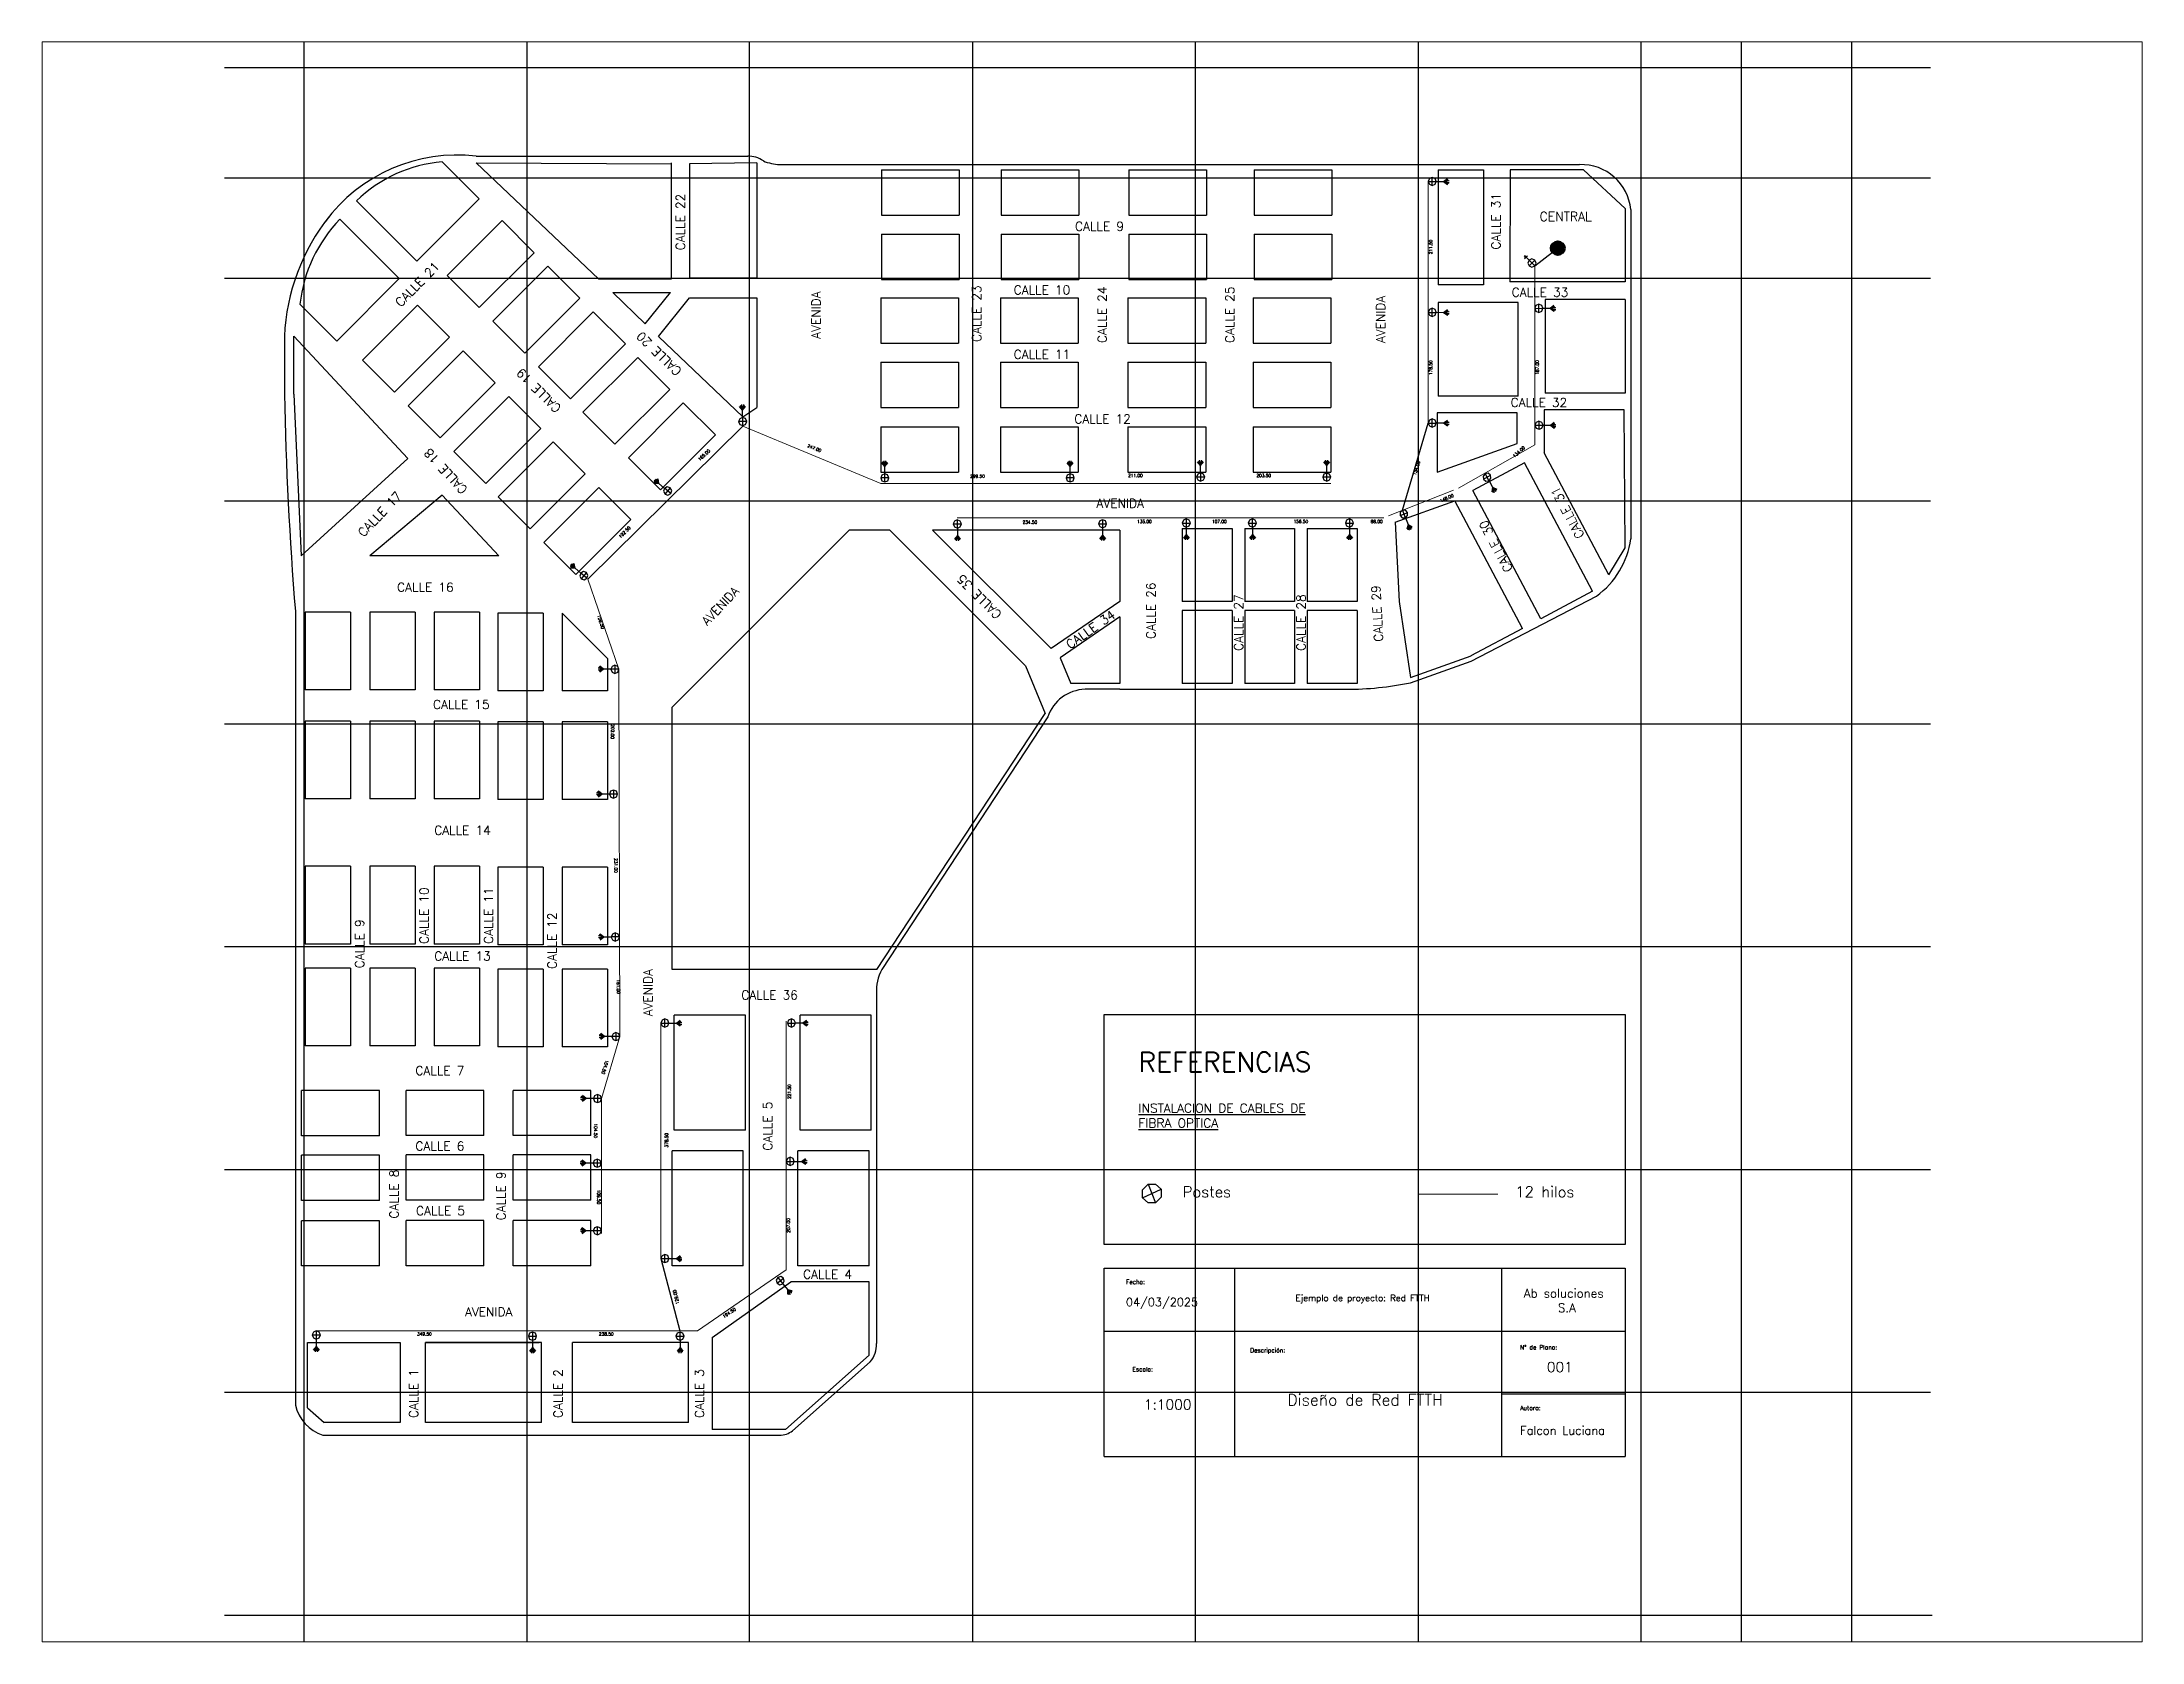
# Paper-space layout 'Layout1' of a CAD drawing. Header units: inches. Extents: x 1.05 to 9.45, y 0.8 to 7.2.
# The model-space entities are those that its viewports show. They can reach past a viewport. Long polylines and large blocks are cut down to what shows.
import ezdxf

# ---------------------------------------------------------------- set-up
doc = ezdxf.new("R2010")
doc.units = ezdxf.units.IN
doc.header["$MEASUREMENT"] = 0
doc.linetypes.add('CENTER', pattern=[2, 1.25, -0.25, 0.25, -0.25])
doc.linetypes.add('HIDDEN', pattern=[0.375, 0.25, -0.125])
doc.layers.get('0').update_dxf_attribs({"linetype": 'CONTINUOUS'})
doc.layers.get('Defpoints').update_dxf_attribs({"linetype": 'CONTINUOUS'})
for name, color, linetype in [('CABLES', 170, 'CONTINUOUS'), ('CAJA NAP', 90, 'CONTINUOUS'), ('CALLES', 6, 'CONTINUOUS'), ('CALLES NOMBRES', 10, 'CONTINUOUS'), ('COTAS', 130, 'CONTINUOUS'), ('GRID', 9, 'CENTER'), ('POSTES', 2, 'CONTINUOUS'), ('ROTULO', 2, 'CONTINUOUS')]:
    doc.layers.add(name, color=color, linetype=linetype)
doc.styles.add('ARCHITXT', font='simplex.shx')
doc.dimstyles.new('RGA1-8', dxfattribs={"dimtxt": 0.0938, "dimasz": 0.125, "dimexe": 0.09375, "dimexo": 0.125, "dimgap": 0.0625, "dimtad": 1, "dimdec": 6, "dimrnd": 0.5, "dimzin": 3, "dimdsep": 46, "dimlunit": 4, "dimtxsty": 'ARCHITXT', "dimcen": 0.1875, "dimdle": 0.09375, "dimclrd": 256, "dimclre": 256, "dimadec": 0, "dimazin": 0, "dimtfac": 1, "dimtdec": 6, "dimtmove": 2, "dimatfit": 3, "dimfxl": 1, "dimtolj": 1, "dimtzin": 3, "dimarcsym": 0})

psp = doc.layouts.get("Layout1")

msp = doc.modelspace()

# ---------------------------------------------------------------- texts
at = {"layer": 'CABLES', "linetype": 'ByBlock', "lineweight": -3, "insert": (2860.266, 3131.25), "char_height": 14.6667, "attachment_point": 1, "style": 'ARCHITXT'}
msp.add_mtext_dynamic_manual_height_columns('CENTRAL', width=40.23568, gutter_width=73.333, heights=[0], dxfattribs=at)
at = {"layer": 'CALLES NOMBRES', "lineweight": -3, "char_height": 14.4022, "attachment_point": 1, "style": 'ARCHITXT'}
for s, width, heights, insert, rotation in [('CALLE 22', 119.17537, [9.057], (1465.156, 3069.236), 89.999925), ('CALLE 31', 99.11445, [0], (2782.589, 3070.579), 90), ('CALLE 21', 99.11445, [0], (1010.273, 2986.834), 45.637228), ('AVENIDA', 99.11445, [0], (1684.314, 2926.301), 90), ('CALLE 23', 113.22807, [0], (1943.653, 2921.136), 89.999925), ('CALLE 24', 114.06864, [0], (2146.473, 2919.442), 90), ('CALLE 25', 129.43399, [0], (2352.69, 2919.441), 90), ('AVENIDA', 99.11445, [0], (2596.241, 2919.441), 90), ('CALLE 20', 134.9132, [0], (1465.326, 2865.231), 135.772938), ('CALLE 19', 99.11445, [0], (1270.538, 2805.338), 134.999925), ('CALLE 18', 102.16235, [0], (1118.862, 2673.944), 132.738439), ('CALLE 31', 99.11445, [0], (2920.391, 2601.634), 117.999567), ('CALLE 17', 109.826, [0], (949.962, 2615.036), 46.298357), ('CALLE 30', 129.91975, [0], (2804.797, 2547.511), 117.999567), ('AVENIDA', 99.11445, [0], (1505.285, 2471.951), 46.601807), ('CALLE 35', 224.12175, [0], (1982.228, 2472.272), 134.999925), ('CALLE 26', 126.67686, [0], (2225.18, 2441.323), 90), ('CALLE 27', 116.90262, [0], (2366.839, 2422.206), 90), ('CALLE 28', 114.3054, [0], (2467.839, 2422.206), 90), ('CALLE 29', 148.77726, [0], (2593.174, 2436.609), 93.068028), ('CALLE 34', 119.23212, [0], (2093.503, 2436.238), 35.303089), ('CALLE 10', 113.23672, [0], (1050.988, 1948.705), 90), ('CALLE 11', 99.11445, [0], (1155.163, 1948.705), 90), ('CALLE 9', 99.11445, [0], (946.812, 1909.489), 90), ('CALLE 12', 118.62087, [0], (1257.842, 1908.241), 90), ('AVENIDA', 99.11445, [0], (1412.77, 1831.802), 90), ('CALLE 5', 99.11445, [0], (1606.134, 1614.887), 90), ('CALLE 8', 99.11445, [0], (1002.587, 1505.191), 90), ('CALLE 9', 99.11445, [0], (1175.278, 1502.192), 90), ('CALLE 1', 99.11445, [0], (1034.102, 1182.853), 90), ('CALLE 2', 99.11445, [0], (1267.554, 1182.853), 90), ('CALLE 3', 99.11445, [0], (1495.95, 1182.854), 90)]:
    msp.add_mtext_dynamic_manual_height_columns(s, width=width, gutter_width=72.011, heights=heights, dxfattribs=dict(at, insert=insert, rotation=rotation))
at = {"layer": 'CALLES NOMBRES', "lineweight": -3, "attachment_point": 1, "style": 'ARCHITXT'}
for s, width, gutter_width, heights, insert, char_height in [('CALLE 9', 99.11445, 72.011, [0], (2109.838, 3115.209), 14.4022), ('CALLE 10', 113.6984, 72.011, [0], (2010.683, 3012.531), 14.4022), ('CALLE 33', 145.69704, 72.011, [0], (2815.216, 3008.693), 14.4022), ('CALLE 11', 99.11445, 72.011, [0], (2010.682, 2908.353), 14.4022), ('CALLE 32', 113.70294, 72.011, [0], (2813.463, 2830.733), 14.4022), ('CALLE 12', 120.92191, 72.011, [0], (2108.589, 2804.177), 14.4022), ('\\pxt3;AVENIDA', 99.11445, 72.011, [0], (2144.441, 2667.709), 14.40218), ('CALLE 16', 99.11445, 72.011, [14.402], (1014.661, 2532.28), 14.4022), ('CALLE 15', 110.58344, 72.011, [0], (1072.641, 2342.826), 14.4022), ('CALLE 14', 133.43292, 72.011, [0], (1074.646, 2139.567), 14.4022), ('CALLE 13', 122.08572, 72.011, [0], (1074.646, 1936.343), 14.4022), ('CALLE 36', 134.92783, 72.011, [14.402], (1570.649, 1873.515), 14.4022), ('CALLE 7', 99.11445, 72.011, [0], (1044.287, 1751.349), 14.4022), ('{\\LINSTALACION DE CABLES DE FIBRA OPTICA }', 292.89711, 72.232, [0], (2212.263, 1690.693), 14.44645), ('CALLE 6', 99.11445, 72.011, [0], (1044.287, 1629.397), 14.4022), ('Postes', 246.19957, 87.724, [0], (2283.62, 1557.186), 17.5448), ('12 hilos', 246.19957, 87.724, [0], (2820.962, 1557.186), 17.5448), ('CALLE 5', 99.11445, 72.011, [0], (1045.311, 1524.953), 14.4022), ('CALLE 4', 99.11445, 72.011, [0], (1670.526, 1422.382), 14.4022), ('AVENIDA', 99.11445, 72.011, [0], (1124.386, 1361.656), 14.4022)]:
    msp.add_mtext_dynamic_manual_height_columns(s, width=width, gutter_width=gutter_width, heights=heights, dxfattribs=dict(at, insert=insert, char_height=char_height))
for s, insert, char_height, width in [(' \\PFecha: ', (2192.022, 1418.148), 7.0124, 113.60073), ('\\pxqc;Ab soluciones^J S.A', (2799.02, 1391.383), 13.99507, 200.82929), (' \\P04/03/2025 ', (2192.022, 1399.13), 13.32454, 215.85749), ('\\PEjemplo de proyecto: Red FTTH ', (2465.84, 1398.743), 10.15075, 292.80859), ('Descripción: ', (2392.744, 1296.017), 7.01239, 68.21303), ('N° de Plano: ', (2828.917, 1300.599), 7.01239, 100.6278), ('Escala: ', (2202.511, 1265.234), 7.0124, 82.39559), ('001 ', (2871.916, 1273.415), 16.3449, 192.05296), ('Diseño de Red FTTH ', (2452.874, 1221.516), 18.48301, 297.5765), (' 1:1000 ', (2209.82, 1212.919), 16.3449, 192.05296), ('Autora:', (2828.917, 1202.729), 7.0124, 82.39559), ('Falcon Luciana ', (2828.917, 1169.542), 13.54798, 218.12244)]:
    msp.add_mtext(s, dxfattribs=dict(at, insert=insert, char_height=char_height, width=width))
at = {"layer": 'ROTULO', "lineweight": -3, "insert": (2212.263, 1773.983), "char_height": 31.62663, "attachment_point": 1, "style": 'ARCHITXT'}
msp.add_mtext_dynamic_manual_height_columns('REFERENCIAS', width=843.25698, gutter_width=158.133, heights=[0], dxfattribs=at)

# ---------------------------------------------------------------- blocks, each defined once
blk = doc.blocks.new('*D187')
at = {"layer": 'Defpoints', "color": 0, "lineweight": -3, "ltscale": 100, "transparency": 16777216}
for p in [(2154.2, 2627.5), (2289.4, 2628.6), (2289.4, 2628.6)]:
    blk.add_point(p, dxfattribs=at)
at = {"layer": 'COTAS', "color": 0, "lineweight": 0, "ltscale": 100, "transparency": 16777216, "insert": (2221.8, 2631.2), "char_height": 5, "attachment_point": 5, "style": 'ARCHITXT'}
blk.add_mtext('\\A1;135.00', dxfattribs=at)
blk = doc.blocks.new('_Open90')
at = {"color": 0, "linetype": 'ByBlock', "lineweight": -2}
for p, q in [((0, 0), (-1, 0)), ((-0.5, 0.5), (0, 0)), ((0, 0), (-0.5, -0.5))]:
    blk.add_line(p, q, dxfattribs=at)
blk = doc.blocks.new('*D190')
at = {"layer": 'Defpoints', "color": 0, "lineweight": -3, "ltscale": 100, "transparency": 16777216}
for p in [(2289.4, 2628.7), (2396.2, 2628.7), (2396.2, 2628.7)]:
    blk.add_point(p, dxfattribs=at)
at = {"layer": 'COTAS', "color": 0, "lineweight": 0, "ltscale": 100, "transparency": 16777216, "insert": (2342.8, 2631.3), "char_height": 5, "attachment_point": 5, "style": 'ARCHITXT'}
blk.add_mtext('\\A1;107.00', dxfattribs=at)
blk = doc.blocks.new('*D193')
at = {"layer": 'Defpoints', "color": 0, "lineweight": -3, "ltscale": 100, "transparency": 16777216}
for p in [(2396.2, 2628.7), (2552.9, 2628.7), (2552.9, 2628.7)]:
    blk.add_point(p, dxfattribs=at)
at = {"layer": 'COTAS', "color": 0, "lineweight": 0, "ltscale": 100, "transparency": 16777216, "insert": (2474.6, 2631.3), "char_height": 5, "attachment_point": 5, "style": 'ARCHITXT'}
blk.add_mtext('\\A1;156.50', dxfattribs=at)
blk = doc.blocks.new('*D196')
at = {"layer": 'Defpoints', "color": 0, "lineweight": -3, "ltscale": 100, "transparency": 16777216}
for p in [(2552.9, 2628.7), (2641, 2643.2), (2641, 2628.7)]:
    blk.add_point(p, dxfattribs=at)
at = {"layer": 'COTAS', "color": 0, "lineweight": 0, "ltscale": 100, "transparency": 16777216, "insert": (2597, 2631.3), "char_height": 5, "attachment_point": 5, "style": 'ARCHITXT'}
blk.add_mtext('\\A1;88.00', dxfattribs=at)
blk = doc.blocks.new('*D200')
at = {"layer": 'COTAS', "linetype": 'ByBlock', "lineweight": -2, "transparency": 16777216}
for p, q in [((2778.6, 2697.1), (2778.6, 2697.1)), ((2643.9, 2636.2), (2643.9, 2636.2))]:
    blk.add_line(p, q, dxfattribs=at)
at = {"layer": 'Defpoints', "color": 0, "linetype": 'ByBlock', "lineweight": -3, "transparency": 16777216}
for p in [(2778.6, 2697), (2778.6, 2697), (2644, 2636.1)]:
    blk.add_point(p, dxfattribs=at)
at = {"layer": 'COTAS', "color": 0, "linetype": 'ByBlock', "lineweight": -3, "transparency": 16777216, "insert": (2710.2, 2668.9), "char_height": 5, "attachment_point": 5, "rotation": 24.3472, "style": 'ARCHITXT'}
blk.add_mtext('\\A1;148.00', dxfattribs=at)
blk = doc.blocks.new('*D203')
at = {"layer": 'COTAS', "linetype": 'ByBlock', "lineweight": -2, "transparency": 16777216}
for p, q in [((2878.3, 2786.7), (2878.3, 2786.7)), ((2778.5, 2697.2), (2778.5, 2697.2))]:
    blk.add_line(p, q, dxfattribs=at)
at = {"layer": 'Defpoints', "color": 0, "linetype": 'ByBlock', "lineweight": -3, "transparency": 16777216}
for p in [(2878.4, 2786.6), (2878.4, 2786.6), (2778.6, 2697.1)]:
    blk.add_point(p, dxfattribs=at)
at = {"layer": 'COTAS', "color": 0, "linetype": 'ByBlock', "lineweight": -3, "transparency": 16777216, "insert": (2826.8, 2743.8), "char_height": 5, "attachment_point": 5, "rotation": 41.8592, "style": 'ARCHITXT'}
blk.add_mtext('\\A1;134.00', dxfattribs=at)
blk = doc.blocks.new('*D209')
at = {"layer": 'Defpoints', "color": 0, "lineweight": -3, "ltscale": 100, "transparency": 16777216}
for p in [(2858.8, 2973.5), (2858.8, 2973.5), (2858.8, 2786.6)]:
    blk.add_point(p, dxfattribs=at)
at = {"layer": 'COTAS', "color": 0, "lineweight": 0, "ltscale": 100, "transparency": 16777216, "insert": (2856.3, 2880.1), "char_height": 5, "attachment_point": 5, "rotation": 90, "style": 'ARCHITXT'}
blk.add_mtext('\\A1;187.00', dxfattribs=at)
blk = doc.blocks.new('*D218')
at = {"layer": 'Defpoints', "color": 0, "lineweight": -3, "ltscale": 100, "transparency": 16777216}
for p in [(1919.6, 2627.2), (2154.2, 2627.5), (2154.2, 2627.5)]:
    blk.add_point(p, dxfattribs=at)
at = {"layer": 'COTAS', "color": 0, "lineweight": 0, "ltscale": 100, "transparency": 16777216, "insert": (2036.9, 2630.1), "char_height": 5, "attachment_point": 5, "style": 'ARCHITXT'}
blk.add_mtext('\\A1;234.50', dxfattribs=at)
blk = doc.blocks.new('*D221')
at = {"layer": 'Defpoints', "color": 0, "lineweight": -3, "ltscale": 100, "transparency": 16777216}
for p in [(2312.8, 2703.1), (2516.5, 2703), (2516.5, 2703)]:
    blk.add_point(p, dxfattribs=at)
at = {"layer": 'COTAS', "color": 0, "lineweight": 0, "ltscale": 100, "transparency": 16777216, "insert": (2414.7, 2705.6), "char_height": 5, "attachment_point": 5, "style": 'ARCHITXT'}
blk.add_mtext('\\A1;203.50', dxfattribs=at)
blk = doc.blocks.new('*D227')
at = {"layer": 'Defpoints', "color": 0, "lineweight": -3, "ltscale": 100, "transparency": 16777216}
for p in [(2102, 2701.7), (2312.8, 2703.1), (2312.8, 2703.1)]:
    blk.add_point(p, dxfattribs=at)
at = {"layer": 'COTAS', "color": 0, "lineweight": 0, "ltscale": 100, "transparency": 16777216, "insert": (2207.4, 2705.6), "char_height": 5, "attachment_point": 5, "style": 'ARCHITXT'}
blk.add_mtext('\\A1;211.00', dxfattribs=at)
blk = doc.blocks.new('*D230')
at = {"layer": 'Defpoints', "color": 0, "lineweight": -3, "ltscale": 100, "transparency": 16777216}
for p in [(1802.6, 2701.7), (2102, 2701.7), (2102, 2701.7)]:
    blk.add_point(p, dxfattribs=at)
at = {"layer": 'COTAS', "color": 0, "lineweight": 0, "ltscale": 100, "transparency": 16777216, "insert": (1952.3, 2704.3), "char_height": 5, "attachment_point": 5, "style": 'ARCHITXT'}
blk.add_mtext('\\A1;299.50', dxfattribs=at)
blk = doc.blocks.new('*D233')
at = {"layer": 'COTAS', "linetype": 'ByBlock', "lineweight": -2, "transparency": 16777216}
for p, q in [((1573.1, 2792.9), (1573, 2792.8)), ((1802.7, 2701.9), (1802.6, 2701.8))]:
    blk.add_line(p, q, dxfattribs=at)
at = {"layer": 'Defpoints', "color": 0, "linetype": 'ByBlock', "lineweight": -3, "transparency": 16777216}
for p in [(1573, 2792.8), (1802.6, 2701.7), (1802.6, 2701.7)]:
    blk.add_point(p, dxfattribs=at)
at = {"layer": 'COTAS', "color": 0, "linetype": 'ByBlock', "lineweight": -3, "transparency": 16777216, "insert": (1688.8, 2749.6), "char_height": 5, "attachment_point": 5, "rotation": 338.3764, "style": 'ARCHITXT'}
blk.add_mtext('\\A1;247.00', dxfattribs=at)
blk = doc.blocks.new('*D236')
at = {"layer": 'COTAS', "linetype": 'ByBlock', "lineweight": -2, "transparency": 16777216}
for p, q in [((1572.9, 2792.9), (1572.9, 2792.8)), ((1451.7, 2680.7), (1451.8, 2680.7))]:
    blk.add_line(p, q, dxfattribs=at)
at = {"layer": 'Defpoints', "color": 0, "linetype": 'ByBlock', "lineweight": -3, "transparency": 16777216}
for p in [(1573, 2792.8), (1573, 2792.8), (1451.8, 2680.6)]:
    blk.add_point(p, dxfattribs=at)
at = {"layer": 'COTAS', "color": 0, "linetype": 'ByBlock', "lineweight": -3, "transparency": 16777216, "insert": (1510.6, 2738.6), "char_height": 5, "attachment_point": 5, "rotation": 42.7897, "style": 'ARCHITXT'}
blk.add_mtext('\\A1;165.00', dxfattribs=at)
blk = doc.blocks.new('*D239')
at = {"layer": 'COTAS', "linetype": 'ByBlock', "lineweight": -2, "transparency": 16777216}
for p, q in [((1451.7, 2680.7), (1451.7, 2680.7)), ((1316.2, 2543.9), (1316.2, 2543.9))]:
    blk.add_line(p, q, dxfattribs=at)
at = {"layer": 'Defpoints', "color": 0, "linetype": 'ByBlock', "lineweight": -3, "transparency": 16777216}
for p in [(1451.8, 2680.6), (1451.8, 2680.6), (1316.3, 2543.8)]:
    blk.add_point(p, dxfattribs=at)
at = {"layer": 'COTAS', "color": 0, "linetype": 'ByBlock', "lineweight": -3, "transparency": 16777216, "insert": (1382.2, 2614), "char_height": 5, "attachment_point": 5, "rotation": 45.2843, "style": 'ARCHITXT'}
blk.add_mtext('\\A1;192.50', dxfattribs=at)
blk = doc.blocks.new('*D245')
at = {"layer": 'COTAS', "linetype": 'ByBlock', "lineweight": -2, "transparency": 16777216}
for p, q in [((2686.8, 2790.3), (2686.8, 2790.3)), ((2640.9, 2643.2), (2641, 2643.2))]:
    blk.add_line(p, q, dxfattribs=at)
at = {"layer": 'Defpoints', "color": 0, "linetype": 'ByBlock', "lineweight": -3, "transparency": 16777216}
for p in [(2686.9, 2790.3), (2686.9, 2790.3), (2641.1, 2643.2)]:
    blk.add_point(p, dxfattribs=at)
at = {"layer": 'COTAS', "color": 0, "linetype": 'ByBlock', "lineweight": -3, "transparency": 16777216, "insert": (2661.5, 2717.5), "char_height": 5, "attachment_point": 5, "rotation": 72.6872, "style": 'ARCHITXT'}
blk.add_mtext('\\A1;154.00', dxfattribs=at)
blk = doc.blocks.new('*D248')
at = {"layer": 'COTAS', "linetype": 'ByBlock', "lineweight": -2, "transparency": 16777216}
for p, q in [((2686.7, 2969), (2686.8, 2969)), ((2686.7, 2790.3), (2686.7, 2790.3))]:
    blk.add_line(p, q, dxfattribs=at)
at = {"layer": 'Defpoints', "color": 0, "linetype": 'ByBlock', "lineweight": -3, "transparency": 16777216}
for p in [(2686.9, 2969), (2686.9, 2969), (2686.8, 2790.3)]:
    blk.add_point(p, dxfattribs=at)
at = {"layer": 'COTAS', "color": 0, "linetype": 'ByBlock', "lineweight": -3, "transparency": 16777216, "insert": (2684.3, 2879.7), "char_height": 5, "attachment_point": 5, "rotation": 89.9856, "style": 'ARCHITXT'}
blk.add_mtext('\\A1;178.50', dxfattribs=at)
blk = doc.blocks.new('*D251')
at = {"layer": 'COTAS', "linetype": 'ByBlock', "lineweight": -2, "transparency": 16777216}
for p, q in [((2686.8, 3180.5), (2686.8, 3180.5)), ((2686.7, 2969), (2686.7, 2969))]:
    blk.add_line(p, q, dxfattribs=at)
at = {"layer": 'Defpoints', "color": 0, "linetype": 'ByBlock', "lineweight": -3, "transparency": 16777216}
for p in [(2686.9, 3180.5), (2686.9, 3180.5), (2686.8, 2969)]:
    blk.add_point(p, dxfattribs=at)
at = {"layer": 'COTAS', "color": 0, "linetype": 'ByBlock', "lineweight": -3, "transparency": 16777216, "insert": (2684.3, 3074.8), "char_height": 5, "attachment_point": 5, "rotation": 89.9739, "style": 'ARCHITXT'}
blk.add_mtext('\\A1;211.50', dxfattribs=at)
blk = doc.blocks.new('*D267')
at = {"layer": 'COTAS', "linetype": 'ByBlock', "lineweight": -2, "transparency": 16777216}
for p, q in [((1316.3, 2543.9), (1316.3, 2543.9)), ((1366.7, 2392.6), (1366.7, 2392.6))]:
    blk.add_line(p, q, dxfattribs=at)
at = {"layer": 'Defpoints', "color": 0, "linetype": 'ByBlock', "lineweight": -3, "transparency": 16777216}
for p in [(1316.2, 2543.9), (1316.2, 2543.9), (1366.6, 2392.6)]:
    blk.add_point(p, dxfattribs=at)
at = {"layer": 'COTAS', "color": 0, "linetype": 'ByBlock', "lineweight": -3, "transparency": 16777216, "insert": (1343.8, 2469.1), "char_height": 5, "attachment_point": 5, "rotation": 288.4244, "style": 'ARCHITXT'}
blk.add_mtext('\\A1;159.50', dxfattribs=at)
blk = doc.blocks.new('*D276')
at = {"layer": 'COTAS', "linetype": 'ByBlock', "lineweight": -2, "transparency": 16777216}
for p, q in [((1364.1, 2190.9), (1364.1, 2190.9)), ((1367, 1960), (1367, 1960))]:
    blk.add_line(p, q, dxfattribs=at)
at = {"layer": 'Defpoints', "color": 0, "linetype": 'ByBlock', "lineweight": -3, "transparency": 16777216}
for p in [(1364.2, 2190.9), (1364.2, 2190.9), (1367.1, 1960)]:
    blk.add_point(p, dxfattribs=at)
at = {"layer": 'COTAS', "color": 0, "linetype": 'ByBlock', "lineweight": -3, "transparency": 16777216, "insert": (1368.2, 2075.5), "char_height": 5, "attachment_point": 5, "rotation": 270.7152, "style": 'ARCHITXT'}
blk.add_mtext('\\A1;231.00', dxfattribs=at)
blk = doc.blocks.new('*D279')
at = {"layer": 'COTAS', "linetype": 'ByBlock', "lineweight": -2, "transparency": 16777216}
for p, q in [((1367, 1960), (1367, 1960)), ((1372.1, 1799.2), (1372.1, 1799.2))]:
    blk.add_line(p, q, dxfattribs=at)
at = {"layer": 'Defpoints', "color": 0, "linetype": 'ByBlock', "lineweight": -3, "transparency": 16777216}
for p in [(1367.1, 1960), (1367.1, 1960), (1372.2, 1799.2)]:
    blk.add_point(p, dxfattribs=at)
at = {"layer": 'COTAS', "color": 0, "linetype": 'ByBlock', "lineweight": -3, "transparency": 16777216, "insert": (1372.2, 1879.7), "char_height": 5, "attachment_point": 5, "rotation": 271.8179, "style": 'ARCHITXT'}
blk.add_mtext('\\A1;161.00', dxfattribs=at)
blk = doc.blocks.new('*D285')
at = {"layer": 'COTAS', "linetype": 'ByBlock', "lineweight": -2, "transparency": 16777216}
for p, q in [((1338.2, 1699.1), (1338.2, 1699.1)), ((1337.7, 1594.6), (1337.8, 1594.6))]:
    blk.add_line(p, q, dxfattribs=at)
at = {"layer": 'Defpoints', "color": 0, "linetype": 'ByBlock', "lineweight": -3, "transparency": 16777216}
for p in [(1338.3, 1699.1), (1338.3, 1699.1), (1337.9, 1594.6)]:
    blk.add_point(p, dxfattribs=at)
at = {"layer": 'COTAS', "color": 0, "linetype": 'ByBlock', "lineweight": -3, "transparency": 16777216, "insert": (1335.5, 1646.9), "char_height": 5, "attachment_point": 5, "rotation": 269.752, "style": 'ARCHITXT'}
blk.add_mtext('\\A1;104.50', dxfattribs=at)
blk = doc.blocks.new('*D288')
at = {"layer": 'COTAS', "linetype": 'ByBlock', "lineweight": -2, "transparency": 16777216}
for p, q in [((1337.6, 1594.6), (1337.7, 1594.6)), ((1337.9, 1485.4), (1338, 1485.4))]:
    blk.add_line(p, q, dxfattribs=at)
at = {"layer": 'Defpoints', "color": 0, "linetype": 'ByBlock', "lineweight": -3, "transparency": 16777216}
for p in [(1337.7, 1594.6), (1337.7, 1594.6), (1338.1, 1485.4)]:
    blk.add_point(p, dxfattribs=at)
at = {"layer": 'COTAS', "color": 0, "linetype": 'ByBlock', "lineweight": -3, "transparency": 16777216, "insert": (1340.5, 1540), "char_height": 5, "attachment_point": 5, "rotation": 270.1712, "style": 'ARCHITXT'}
blk.add_mtext('\\A1;109.50', dxfattribs=at)
blk = doc.blocks.new('*D291')
at = {"layer": 'COTAS', "linetype": 'ByBlock', "lineweight": -2, "transparency": 16777216}
for p, q in [((1366.6, 2392.6), (1366.6, 2392.6)), ((1364, 2190.9), (1364, 2190.9))]:
    blk.add_line(p, q, dxfattribs=at)
at = {"layer": 'Defpoints', "color": 0, "linetype": 'ByBlock', "lineweight": -3, "transparency": 16777216}
for p in [(1366.7, 2392.6), (1366.7, 2392.6), (1364.1, 2190.9)]:
    blk.add_point(p, dxfattribs=at)
at = {"layer": 'COTAS', "color": 0, "linetype": 'ByBlock', "lineweight": -3, "transparency": 16777216, "insert": (1362.8, 2291.8), "char_height": 5, "attachment_point": 5, "rotation": 269.2521, "style": 'ARCHITXT'}
blk.add_mtext('\\A1;202.00', dxfattribs=at)
blk = doc.blocks.new('*D294')
at = {"layer": 'COTAS', "linetype": 'ByBlock', "lineweight": -2, "transparency": 16777216}
for p, q in [((1368, 1799.2), (1368, 1799.2)), ((1338.1, 1699.1), (1338.1, 1699.1))]:
    blk.add_line(p, q, dxfattribs=at)
at = {"layer": 'Defpoints', "color": 0, "linetype": 'ByBlock', "lineweight": -3, "transparency": 16777216}
for p in [(1368.1, 1799.2), (1368.1, 1799.2), (1338.2, 1699.1)]:
    blk.add_point(p, dxfattribs=at)
at = {"layer": 'COTAS', "color": 0, "linetype": 'ByBlock', "lineweight": -3, "transparency": 16777216, "insert": (1350.7, 1749.9), "char_height": 5, "attachment_point": 5, "rotation": 253.3688, "style": 'ARCHITXT'}
blk.add_mtext('\\A1;104.50', dxfattribs=at)
blk = doc.blocks.new('*D297')
at = {"layer": 'COTAS', "linetype": 'ByBlock', "lineweight": -2, "transparency": 16777216}
for p, q in [((884, 1317), (884, 1317)), ((1233.3, 1315.1), (1233.3, 1315.1))]:
    blk.add_line(p, q, dxfattribs=at)
at = {"layer": 'Defpoints', "color": 0, "linetype": 'ByBlock', "lineweight": -3, "transparency": 16777216}
for p in [(884, 1317.1), (884, 1317.1), (1233.3, 1315.2)]:
    blk.add_point(p, dxfattribs=at)
at = {"layer": 'COTAS', "color": 0, "linetype": 'ByBlock', "lineweight": -3, "transparency": 16777216, "insert": (1058.7, 1318.7), "char_height": 5, "attachment_point": 5, "rotation": 359.6879, "style": 'ARCHITXT'}
blk.add_mtext('\\A1;349.50', dxfattribs=at)
blk = doc.blocks.new('*D300')
at = {"layer": 'COTAS', "linetype": 'ByBlock', "lineweight": -2, "transparency": 16777216}
for p, q in [((1233.3, 1317), (1233.3, 1317)), ((1471.6, 1315), (1471.6, 1315.1))]:
    blk.add_line(p, q, dxfattribs=at)
at = {"layer": 'Defpoints', "color": 0, "linetype": 'ByBlock', "lineweight": -3, "transparency": 16777216}
for p in [(1233.3, 1317.1), (1233.3, 1317.1), (1471.6, 1315.2)]:
    blk.add_point(p, dxfattribs=at)
at = {"layer": 'COTAS', "color": 0, "linetype": 'ByBlock', "lineweight": -3, "transparency": 16777216, "insert": (1352.5, 1318.7), "char_height": 5, "attachment_point": 5, "rotation": 359.5406, "style": 'ARCHITXT'}
blk.add_mtext('\\A1;238.50', dxfattribs=at)
blk = doc.blocks.new('*D303')
at = {"layer": 'COTAS', "linetype": 'ByBlock', "lineweight": -2, "transparency": 16777216}
for p, q in [((1633.7, 1404.6), (1633.7, 1404.7)), ((1471.8, 1296.7), (1471.8, 1296.7))]:
    blk.add_line(p, q, dxfattribs=at)
at = {"layer": 'Defpoints', "color": 0, "linetype": 'ByBlock', "lineweight": -3, "transparency": 16777216}
for p in [(1633.6, 1404.7), (1471.7, 1296.8), (1471.7, 1296.8)]:
    blk.add_point(p, dxfattribs=at)
at = {"layer": 'COTAS', "color": 0, "linetype": 'ByBlock', "lineweight": -3, "transparency": 16777216, "insert": (1551.2, 1352.9), "char_height": 5, "attachment_point": 5, "rotation": 33.7029, "style": 'ARCHITXT'}
blk.add_mtext('\\A1;194.50', dxfattribs=at)
blk = doc.blocks.new('*D306')
at = {"layer": 'COTAS', "linetype": 'ByBlock', "lineweight": -2, "transparency": 16777216}
for p, q in [((1643.3, 1597.5), (1643.3, 1597.5)), ((1645.4, 1390.5), (1645.4, 1390.5))]:
    blk.add_line(p, q, dxfattribs=at)
at = {"layer": 'Defpoints', "color": 0, "linetype": 'ByBlock', "lineweight": -3, "transparency": 16777216}
for p in [(1643.2, 1597.5), (1645.3, 1390.5), (1645.3, 1390.5)]:
    blk.add_point(p, dxfattribs=at)
at = {"layer": 'COTAS', "color": 0, "linetype": 'ByBlock', "lineweight": -3, "transparency": 16777216, "insert": (1646.8, 1494), "char_height": 5, "attachment_point": 5, "rotation": 90.5877, "style": 'ARCHITXT'}
blk.add_mtext('\\A1;207.00', dxfattribs=at)
blk = doc.blocks.new('*D309')
at = {"layer": 'COTAS', "linetype": 'ByBlock', "lineweight": -2, "transparency": 16777216}
for p, q in [((1651.8, 1821), (1651.8, 1821)), ((1649.9, 1599.5), (1649.9, 1599.5))]:
    blk.add_line(p, q, dxfattribs=at)
at = {"layer": 'Defpoints', "color": 0, "linetype": 'ByBlock', "lineweight": -3, "transparency": 16777216}
for p in [(1651.7, 1821), (1649.8, 1599.5), (1649.8, 1599.5)]:
    blk.add_point(p, dxfattribs=at)
at = {"layer": 'COTAS', "color": 0, "linetype": 'ByBlock', "lineweight": -3, "transparency": 16777216, "insert": (1648.2, 1710.3), "char_height": 5, "attachment_point": 5, "rotation": 89.4989, "style": 'ARCHITXT'}
blk.add_mtext('\\A1;221.50', dxfattribs=at)
blk = doc.blocks.new('*D312')
at = {"layer": 'COTAS', "linetype": 'ByBlock', "lineweight": -2, "transparency": 16777216}
for p, q in [((1447.5, 1820.9), (1447.4, 1820.9)), ((1447.5, 1442.5), (1447.4, 1442.5))]:
    blk.add_line(p, q, dxfattribs=at)
at = {"layer": 'Defpoints', "color": 0, "linetype": 'ByBlock', "lineweight": -3, "transparency": 16777216}
for p in [(1447.3, 1820.9), (1447.4, 1442.5), (1447.4, 1442.5)]:
    blk.add_point(p, dxfattribs=at)
at = {"layer": 'COTAS', "color": 0, "linetype": 'ByBlock', "lineweight": -3, "transparency": 16777216, "insert": (1449.9, 1631.7), "char_height": 5, "attachment_point": 5, "rotation": 90.0036, "style": 'ARCHITXT'}
blk.add_mtext('\\A1;378.50', dxfattribs=at)
blk = doc.blocks.new('*D315')
at = {"layer": 'COTAS', "linetype": 'ByBlock', "lineweight": -2, "transparency": 16777216}
for p, q in [((1447.5, 1440.5), (1447.4, 1440.5)), ((1478.3, 1315.1), (1478.3, 1315.1))]:
    blk.add_line(p, q, dxfattribs=at)
at = {"layer": 'Defpoints', "color": 0, "linetype": 'ByBlock', "lineweight": -3, "transparency": 16777216}
for p in [(1447.4, 1440.5), (1478.2, 1315), (1478.2, 1315)]:
    blk.add_point(p, dxfattribs=at)
at = {"layer": 'COTAS', "color": 0, "linetype": 'ByBlock', "lineweight": -3, "transparency": 16777216, "insert": (1465.3, 1378.4), "char_height": 5, "attachment_point": 5, "rotation": 103.8113, "style": 'ARCHITXT'}
blk.add_mtext('\\A1;129.00', dxfattribs=at)

# ---------------------------------------------------------------- dimensions: what is measured, and where the dimension line sits
at = {"layer": 'COTAS', "linetype": 'ByBlock', "lineweight": -3}
for p1, p2, override, picture, middle in [((2686.793, 2969.021), (2686.889, 3180.52), {"dimtxt": 5, "dimdec": 2, "dimlunit": 2, "dimsd1": 1, "dimsd2": 1}, '*D251', (2684.279, 3074.772)), ((2686.821, 2790.3), (2686.866, 2969.021), {"dimtxt": 5, "dimdec": 2, "dimlunit": 2, "dimsd1": 1, "dimsd2": 1}, '*D248', (2684.281, 2879.661)), ((1451.814, 2680.625), (1572.954, 2792.762), {"dimtxt": 5, "dimdec": 2, "dimlunit": 2, "dimsd1": 1, "dimsd2": 1}, '*D236', (1510.643, 2738.574)), ((1573.006, 2792.762), (1802.61, 2701.746), {"dimtxt": 5, "dimdec": 2, "dimlunit": 2, "dimsd1": 1, "dimsd2": 1}, '*D233', (1688.752, 2749.636)), ((2641.051, 2643.21), (2686.889, 2790.263), {"dimtxt": 5, "dimdec": 2, "dimlunit": 2, "dimsd1": 1, "dimsd2": 1}, '*D245', (2661.524, 2717.499)), ((2778.554, 2697.148), (2878.395, 2786.602), {"dimtxt": 5, "dimdec": 2, "dimlunit": 2, "dimsd1": 1, "dimsd2": 1}, '*D203', (2826.764, 2743.784)), ((1316.293, 2543.804), (1451.762, 2680.625), {"dimtxt": 5, "dimdec": 2, "dimlunit": 2, "dimsd1": 1, "dimsd2": 1}, '*D239', (1382.207, 2614.018)), ((2643.952, 2636.102), (2778.605, 2697.034), {"dimtxt": 5, "dimdec": 2, "dimlunit": 2, "dimsd1": 1, "dimsd2": 1}, '*D200', (2710.222, 2668.903)), ((1366.607, 2392.59), (1316.204, 2543.892), {"dimtxt": 5, "dimdec": 2, "dimlunit": 2, "dimsd1": 1, "dimsd2": 1}, '*D267', (1343.837, 2469.051)), ((1364.092, 2190.888), (1366.726, 2392.629), {"dimtxt": 5, "dimdec": 2, "dimlunit": 2, "dimsd1": 1, "dimsd2": 1}, '*D291', (1362.847, 2291.792)), ((1367.099, 1960.031), (1364.217, 2190.889), {"dimtxt": 5, "dimdec": 2, "dimlunit": 2, "dimsd1": 1, "dimsd2": 1}, '*D276', (1368.22, 2075.492)), ((1372.204, 1799.197), (1367.099, 1960.031), {"dimtxt": 5, "dimdec": 2, "dimlunit": 2, "dimsd1": 1, "dimsd2": 1}, '*D279', (1372.213, 1879.695)), ((1338.198, 1699.087), (1368.101, 1799.197), {"dimtxt": 5, "dimtih": 0, "dimdec": 2, "dimlunit": 2, "dimsd1": 1, "dimsd2": 1}, '*D294', (1350.694, 1749.876)), ((1447.33, 1820.943), (1447.353, 1442.541), {"dimtxt": 5, "dimdec": 2, "dimlunit": 2, "dimsd1": 1, "dimsd2": 1}, '*D312', (1449.904, 1631.742)), ((1651.705, 1821.032), (1649.767, 1599.532), {"dimtxt": 5, "dimdec": 2, "dimlunit": 2, "dimsd1": 1, "dimsd2": 1}, '*D309', (1648.174, 1710.305)), ((1337.871, 1594.641), (1338.323, 1699.086), {"dimtxt": 5, "dimdec": 2, "dimlunit": 2, "dimsd1": 1, "dimsd2": 1}, '*D285', (1335.534, 1646.875)), ((1338.072, 1485.377), (1337.746, 1594.642), {"dimtxt": 5, "dimdec": 2, "dimlunit": 2, "dimsd1": 1, "dimsd2": 1}, '*D288', (1340.471, 1540.017)), ((1643.198, 1597.505), (1645.321, 1390.536), {"dimtxt": 5, "dimdec": 2, "dimlunit": 2, "dimsd1": 1, "dimsd2": 1}, '*D306', (1646.822, 1494.047)), ((1447.352, 1440.505), (1478.195, 1315.042), {"dimtxt": 5, "dimdec": 2, "dimlunit": 2, "dimsd1": 1, "dimsd2": 1}, '*D315', (1465.262, 1378.385)), ((1633.607, 1404.739), (1471.727, 1296.766), {"dimtxt": 5, "dimdec": 2, "dimlunit": 2, "dimsd1": 1, "dimsd2": 1}, '*D303', (1551.245, 1352.884)), ((1233.283, 1315.176), (884, 1317.079), {"dimtxt": 5, "dimdec": 2, "dimlunit": 2, "dimsd1": 1, "dimsd2": 1}, '*D297', (1058.655, 1318.69)), ((1471.629, 1315.167), (1233.283, 1317.079), {"dimtxt": 5, "dimdec": 2, "dimlunit": 2, "dimsd1": 1, "dimsd2": 1}, '*D300', (1352.477, 1318.685))]:
    dim = msp.add_aligned_dim(p1=p1, p2=p2, distance=0, dimstyle='RGA1-8', override=override, dxfattribs=at)
    dim.commit()
    dim.dimension.update_dxf_attribs({"geometry": picture, "text_midpoint": middle})
at = {"layer": 'COTAS', "lineweight": 0, "ltscale": 100}
dim = msp.add_linear_dim(base=(2858.837, 2973.492), p1=(2858.837, 2786.629), p2=(2858.837, 2973.492), angle=90, dimstyle='RGA1-8', override={"dimtxt": 5, "dimasz": 3, "dimdec": 2, "dimlunit": 2, "dimblk1": 'Open90', "dimblk2": 'Open90', "dimsah": 1, "dimse1": 1, "dimse2": 1, "dimsd1": 1, "dimsd2": 1, "dimtix": 0, "dimtofl": 0, "dimlwd": 65533}, dxfattribs=at)
dim.commit()
dim.dimension.update_dxf_attribs({"geometry": '*D209', "text_midpoint": (2856.275, 2880.061)})
for base, p1, p2, override, picture, middle in [((2102.028, 2701.746), (1802.61, 2701.746), (2102.028, 2701.746), {"dimtxt": 5, "dimasz": 3, "dimdec": 2, "dimlunit": 2, "dimblk1": 'Open90', "dimblk2": 'Open90', "dimsah": 1, "dimse1": 1, "dimse2": 1, "dimsd1": 1, "dimsd2": 1, "dimtix": 0, "dimtofl": 0, "dimlwd": 65533}, '*D230', (1952.319, 2704.308)), ((2312.809, 2703.081), (2102.028, 2701.75), (2312.809, 2703.081), {"dimtxt": 5, "dimasz": 3, "dimdec": 2, "dimlunit": 2, "dimblk1": 'Open90', "dimblk2": 'Open90', "dimsah": 1, "dimse1": 1, "dimse2": 1, "dimsd1": 1, "dimsd2": 1, "dimtix": 0, "dimtofl": 0, "dimlwd": 65533}, '*D227', (2207.418, 2705.644)), ((2516.506, 2703.035), (2312.809, 2703.081), (2516.506, 2703.035), {"dimtxt": 5, "dimasz": 3, "dimdec": 2, "dimlunit": 2, "dimblk1": 'Open90', "dimblk2": 'Open90', "dimsah": 1, "dimse1": 1, "dimse2": 1, "dimsd1": 1, "dimsd2": 1, "dimtix": 0, "dimtofl": 0, "dimlwd": 65533}, '*D221', (2414.657, 2705.597)), ((2154.209, 2627.529), (1919.563, 2627.191), (2154.209, 2627.529), {"dimtxt": 5, "dimasz": 3, "dimdec": 2, "dimlunit": 2, "dimblk1": 'Open90', "dimblk2": 'Open90', "dimsah": 1, "dimse1": 1, "dimse2": 1, "dimsd1": 1, "dimsd2": 1, "dimtix": 0, "dimtofl": 0, "dimlwd": 65533}, '*D218', (2036.886, 2630.091)), ((2289.428, 2628.642), (2154.209, 2627.529), (2289.428, 2628.642), {"dimtxt": 5, "dimasz": 3, "dimdec": 2, "dimlunit": 2, "dimblk1": 'Open90', "dimblk2": 'Open90', "dimsah": 1, "dimse1": 1, "dimse2": 1, "dimsd1": 1, "dimsd2": 1, "dimtix": 0, "dimtofl": 0, "dimlwd": 65533}, '*D187', (2221.818, 2631.205)), ((2396.197, 2628.736), (2289.428, 2628.736), (2396.197, 2628.736), {"dimtxt": 5, "dimasz": 3, "dimdec": 2, "dimlunit": 2, "dimblk1": 'Open90', "dimblk2": 'Open90', "dimsah": 1, "dimse1": 1, "dimse2": 1, "dimsd1": 1, "dimsd2": 1, "dimtix": 0, "dimtofl": 0, "dimlwd": 65533}, '*D190', (2342.813, 2631.298)), ((2552.941, 2628.736), (2396.197, 2628.736), (2552.941, 2628.736), {"dimtxt": 5, "dimasz": 3, "dimdec": 2, "dimlunit": 2, "dimblk1": 'Open90', "dimblk2": 'Open90', "dimsah": 1, "dimse1": 1, "dimse2": 1, "dimsd1": 1, "dimsd2": 1, "dimtix": 0, "dimtofl": 0, "dimlwd": 65533}, '*D193', (2474.569, 2631.298)), ((2641, 2628.736), (2552.941, 2628.736), (2641, 2643.21), {"dimtxt": 5, "dimasz": 3, "dimdec": 2, "dimlunit": 2, "dimblk1": 'Open90', "dimblk2": 'Open90', "dimsah": 1, "dimse1": 1, "dimse2": 1, "dimsd1": 1, "dimsd2": 1, "dimtofl": 0, "dimlwd": 65533}, '*D196', (2596.971, 2631.298))]:
    dim = msp.add_linear_dim(base=base, p1=p1, p2=p2, dimstyle='RGA1-8', override=override, dxfattribs=at)
    dim.commit()
    dim.dimension.update_dxf_attribs({"geometry": picture, "text_midpoint": middle})

# ---------------------------------------------------------------- hatches: boundary and pattern name
at = {"linetype": 'ByBlock', "lineweight": -3}
h = msp.add_hatch(color=256, dxfattribs=at)
h.dxf.hatch_style = 1
h.paths.add_polyline_path([(2878.869, 3072.794, 1), (2900.457, 3072.794, 1)])

# ---------------------------------------------------------------- linework, layer by layer
at = {"lineweight": -3}
for p, q in [((1142.265, 3221.304), (1581.018, 3221.304)), ((1632.784, 3207.749), (2924.97, 3207.749)), ((3007.624, 3135.009), (3007.624, 2603.066)), ((832.727, 2930.506), (832.727, 2837.18)), ((2749.505, 2405.424), (2952.307, 2510.816)), ((850.286, 2486.064), (850.286, 1203.749)), ((2651.681, 2370.628), (2749.505, 2405.424)), ((2181.961, 2360.107), (2125.964, 2360.107)), ((2181.961, 2360.107), (2548.316, 2360.107)), ((2065.709, 2315.418), (1797.873, 1907.519)), ((1788.956, 1868.741), (1788.956, 1303.27)), ((1653.458, 1162.378), (1778.787, 1273.66)), ((894.646, 1155.106), (1632.414, 1155.106))]:
    msp.add_line(p, q, dxfattribs=at)
at = {"linetype": 'ByBlock', "lineweight": 211, "ltscale": 100}
msp.add_circle((2889.663, 3072.794), 10.794, dxfattribs=at)
at = {"lineweight": -3}
for centre, radius, start, end in [((1111.234, 2958.845), 264.287, 83.257092, 143.714195), ((1583.135, 3182.153), 39.208, 53.748986, 93.095015), ((1636.028, 3283.155), 75.475, 246.820836, 267.536458), ((2927.31, 3127.079), 80.704, 5.638992, 91.661558), ((1166.873, 2916.064), 334.459, 141.439205, 177.52524), ((6508.481, 2945.026), 5676.779, 181.088562, 184.637366), ((2871.86, 2621.766), 137.045, 305.944938, 352.157514), ((2127.707, 2294.791), 65.34, 91.529096, 161.597908), ((2545.644, 2899.382), 539.281, 270.283938, 281.339783), ((1859.61, 1872.907), 70.777, 150.723272, 183.374389), ((1747.932, 1300.807), 41.098, 318.658537, 3.43601), ((917.192, 1220.215), 68.903, 193.826055, 250.900386), ((1631.626, 1191.47), 36.373, 271.241707, 306.886388)]:
    msp.add_arc(centre, radius, start, end, dxfattribs=at)
at = {"layer": 'CABLES', "linetype": 'HIDDEN', "lineweight": 5, "ltscale": 80}
for p, q in [((2680.298, 3180.584), (2680.321, 2790.272)), ((2852.49, 3044.086), (2852.49, 2755.142)), ((1322.974, 2538.045), (1573.01, 2785.431)), ((1573.01, 2785.431), (1795.935, 2692.819)), ((2729.205, 2685.082), (2852.49, 2755.062)), ((1795.935, 2692.819), (2523.257, 2692.792)), ((2616.416, 2640.319), (2720.956, 2681.809)), ((1919.618, 2637.182), (2608.449, 2637.157)), ((1322.974, 2538.045), (1373.109, 2392.526)), ((1373.109, 2392.526), (1374.692, 1799.134)), ((1374.692, 1799.134), (1344.914, 1699.023)), ((1440.762, 1440.568), (1440.739, 1821.006)), ((1643.175, 1824.131), (1643.175, 1422.382)), ((1344.914, 1699.023), (1344.914, 1480.837)), ((2663.655, 1544.625), (2792.917, 1544.625)), ((1643.175, 1422.382), (1500.124, 1323.669)), ((884.063, 1323.669), (1500.124, 1323.669))]:
    msp.add_line(p, q, dxfattribs=at)
at = {"layer": 'CABLES', "linetype": 'HIDDEN', "lineweight": -3, "ltscale": 80}
for p, q in [((2852.49, 3044.086), (2881.12, 3066.196)), ((2638.62, 2649.357), (2680.298, 2790.327)), ((1440.762, 1440.568), (1471.64, 1323.669))]:
    msp.add_line(p, q, dxfattribs=at)
at = {"layer": 'CAJA NAP', "lineweight": -3}
for p, q in [((2693.412, 3180.634), (2705.299, 3180.618)), ((2705.299, 3180.618), (2711.283, 3185.397)), ((2705.299, 3180.618), (2712.213, 3184.233)), ((2705.299, 3180.618), (2713.127, 3183.089)), ((2705.299, 3180.618), (2714.129, 3181.835)), ((2705.299, 3180.618), (2713.119, 3177.589)), ((2705.299, 3180.618), (2712.202, 3176.495)), ((2705.299, 3180.618), (2711.27, 3175.823)), ((2705.299, 3180.618), (2714.125, 3178.889)), ((2693.389, 2969.135), (2705.276, 2969.119)), ((2705.276, 2969.119), (2711.26, 2973.898)), ((2705.276, 2969.119), (2712.19, 2972.734)), ((2705.276, 2969.119), (2713.104, 2971.59)), ((2705.276, 2969.119), (2714.106, 2970.335)), ((2705.276, 2969.119), (2713.096, 2966.09)), ((2705.276, 2969.119), (2712.179, 2964.996)), ((2705.276, 2969.119), (2711.247, 2964.324)), ((2705.276, 2969.119), (2714.102, 2967.39)), ((2865.58, 2975.703), (2877.468, 2975.687)), ((2877.468, 2975.687), (2883.452, 2980.466)), ((2877.468, 2975.687), (2884.381, 2979.302)), ((2877.468, 2975.687), (2885.295, 2978.158)), ((2877.468, 2975.687), (2886.297, 2976.904)), ((2877.468, 2975.687), (2885.288, 2972.658)), ((2877.468, 2975.687), (2884.371, 2971.564)), ((2877.468, 2975.687), (2883.439, 2970.892)), ((2877.468, 2975.687), (2886.293, 2973.958)), ((1572.831, 2811.172), (1568.043, 2817.149)), ((1572.831, 2811.172), (1568.043, 2817.149)), ((1572.831, 2811.172), (1569.206, 2818.08)), ((1572.831, 2811.172), (1569.206, 2818.08)), ((1572.831, 2811.172), (1570.349, 2818.996)), ((1572.831, 2811.172), (1570.349, 2818.996)), ((1572.831, 2811.172), (1571.602, 2820)), ((1572.831, 2811.172), (1571.602, 2820)), ((1572.831, 2811.172), (1574.548, 2820)), ((1572.831, 2811.172), (1574.548, 2820)), ((1572.831, 2811.172), (1575.849, 2818.996)), ((1572.831, 2811.172), (1575.849, 2818.996)), ((1572.831, 2811.172), (1576.944, 2818.08)), ((1572.831, 2811.172), (1576.944, 2818.08)), ((1572.831, 2811.172), (1577.617, 2817.149)), ((1572.831, 2811.172), (1577.617, 2817.149)), ((1572.831, 2799.284), (1572.831, 2811.172)), ((1572.831, 2799.284), (1572.831, 2811.172)), ((2693.412, 2790.378), (2705.299, 2790.361)), ((2705.299, 2790.361), (2711.283, 2795.141)), ((2705.299, 2790.361), (2712.213, 2793.977)), ((2705.299, 2790.361), (2713.127, 2792.832)), ((2705.299, 2790.361), (2714.129, 2791.578)), ((2705.299, 2790.361), (2713.119, 2787.332)), ((2705.299, 2790.361), (2712.202, 2786.238)), ((2705.299, 2790.361), (2711.27, 2785.566)), ((2705.299, 2790.361), (2714.125, 2788.632)), ((2865.873, 2786.743), (2877.761, 2786.727)), ((2877.761, 2786.727), (2883.745, 2791.506)), ((2877.761, 2786.727), (2884.674, 2790.342)), ((2877.761, 2786.727), (2885.588, 2789.198)), ((2877.761, 2786.727), (2886.59, 2787.943)), ((2877.761, 2786.727), (2885.581, 2783.698)), ((2877.761, 2786.727), (2884.664, 2782.604)), ((2877.761, 2786.727), (2883.731, 2781.932)), ((2877.761, 2786.727), (2886.586, 2784.997)), ((1802.486, 2720.155), (1797.699, 2726.133)), ((1802.486, 2720.155), (1797.699, 2726.133)), ((1802.486, 2720.155), (1798.861, 2727.064)), ((1802.486, 2720.155), (1798.861, 2727.064)), ((1802.486, 2720.155), (1800.004, 2727.979)), ((1802.486, 2720.155), (1800.004, 2727.979)), ((1802.486, 2720.155), (1801.258, 2728.983)), ((1802.486, 2720.155), (1801.258, 2728.983)), ((1802.486, 2720.155), (1804.203, 2728.983)), ((1802.486, 2720.155), (1804.203, 2728.983)), ((1802.486, 2720.155), (1805.504, 2727.979)), ((1802.486, 2720.155), (1805.504, 2727.979)), ((1802.486, 2720.155), (1806.6, 2727.064)), ((1802.486, 2720.155), (1806.6, 2727.064)), ((1802.486, 2720.155), (1807.273, 2726.133)), ((1802.486, 2720.155), (1807.273, 2726.133)), ((1802.486, 2708.268), (1802.486, 2720.155)), ((1802.486, 2708.268), (1802.486, 2720.155)), ((2101.905, 2720.159), (2097.117, 2726.137)), ((2101.905, 2720.159), (2097.117, 2726.137)), ((2101.905, 2720.159), (2098.279, 2727.068)), ((2101.905, 2720.159), (2098.279, 2727.068)), ((2101.905, 2720.159), (2099.423, 2727.983)), ((2101.905, 2720.159), (2099.423, 2727.983)), ((2101.905, 2720.159), (2100.676, 2728.987)), ((2101.905, 2720.159), (2100.676, 2728.987)), ((2101.905, 2720.159), (2103.622, 2728.987)), ((2101.905, 2720.159), (2103.622, 2728.987)), ((2101.905, 2720.159), (2104.923, 2727.983)), ((2101.905, 2720.159), (2104.923, 2727.983)), ((2101.905, 2720.159), (2106.018, 2727.068)), ((2101.905, 2720.159), (2106.018, 2727.068)), ((2101.905, 2720.159), (2106.691, 2726.137)), ((2101.905, 2720.159), (2106.691, 2726.137)), ((2101.905, 2708.272), (2101.905, 2720.159)), ((2101.905, 2708.272), (2101.905, 2720.159)), ((2312.685, 2721.491), (2307.898, 2727.468)), ((2312.685, 2721.491), (2309.06, 2728.4)), ((2312.685, 2721.491), (2310.203, 2729.315)), ((2312.685, 2721.491), (2311.456, 2730.319)), ((2312.685, 2721.491), (2314.402, 2730.319)), ((2312.685, 2721.491), (2315.703, 2729.315)), ((2312.685, 2721.491), (2316.799, 2728.4)), ((2312.685, 2721.491), (2317.472, 2727.468)), ((2312.685, 2709.603), (2312.685, 2721.491)), ((2516.383, 2721.444), (2511.595, 2727.422)), ((2516.383, 2721.444), (2512.757, 2728.353)), ((2516.383, 2721.444), (2513.9, 2729.268)), ((2516.383, 2721.444), (2515.154, 2730.272)), ((2516.383, 2721.444), (2518.099, 2730.272)), ((2516.383, 2721.444), (2519.4, 2729.268)), ((2516.383, 2721.444), (2520.496, 2728.353)), ((2516.383, 2721.444), (2521.169, 2727.422)), ((2516.383, 2709.557), (2516.383, 2721.444)), ((1437.692, 2692.498), (1430.038, 2692.745)), ((1437.692, 2692.498), (1430.038, 2692.745)), ((1437.692, 2692.498), (1430.086, 2694.234)), ((1437.692, 2692.498), (1430.086, 2694.234)), ((1437.692, 2692.498), (1430.133, 2695.698)), ((1437.692, 2692.498), (1430.133, 2695.698)), ((1437.692, 2692.498), (1430.185, 2697.302)), ((1437.692, 2692.498), (1430.185, 2697.302)), ((1437.692, 2692.498), (1432.1, 2699.541)), ((1437.692, 2692.498), (1432.1, 2699.541)), ((1437.692, 2692.498), (1433.708, 2699.877)), ((1437.692, 2692.498), (1433.708, 2699.877)), ((1437.692, 2692.498), (1435.116, 2700.114)), ((1437.692, 2692.498), (1435.116, 2700.114)), ((1437.692, 2692.498), (1436.261, 2700.021)), ((1437.692, 2692.498), (1436.261, 2700.021)), ((1446.726, 2684.771), (1437.692, 2692.498)), ((1446.726, 2684.771), (1437.692, 2692.498)), ((2778.605, 2697.034), (2784.339, 2686.621)), ((2784.339, 2686.621), (2783.03, 2679.076)), ((2784.339, 2686.621), (2784.068, 2678.585)), ((2784.339, 2686.621), (2785.47, 2678.312)), ((2784.339, 2686.621), (2787.093, 2678.06)), ((2784.339, 2686.621), (2791.416, 2683.694)), ((2784.339, 2686.621), (2790.288, 2680.965)), ((2784.339, 2686.621), (2789.674, 2679.481)), ((2784.339, 2686.621), (2790.847, 2682.318)), ((1919.687, 2620.669), (1919.687, 2608.781)), ((2154.332, 2621.006), (2154.332, 2609.119)), ((2289.551, 2622.214), (2289.551, 2610.326)), ((2396.321, 2622.214), (2396.321, 2610.326)), ((2553.065, 2622.214), (2553.065, 2610.326)), ((2643.519, 2637.193), (2647.902, 2626.143)), ((2647.902, 2626.143), (2645.657, 2618.822)), ((2647.902, 2626.143), (2646.626, 2618.204)), ((2647.902, 2626.143), (2647.982, 2617.757)), ((2647.902, 2626.143), (2649.561, 2617.304)), ((2647.902, 2626.143), (2654.556, 2622.352)), ((2647.902, 2626.143), (2653.094, 2619.785)), ((2647.902, 2626.143), (2652.299, 2618.39)), ((2647.902, 2626.143), (2653.819, 2621.057)), ((1919.687, 2608.781), (1914.9, 2602.804)), ((1919.687, 2608.781), (1915.573, 2601.873)), ((1919.687, 2608.781), (1916.669, 2600.957)), ((1919.687, 2608.781), (1917.97, 2599.953)), ((1919.687, 2608.781), (1924.474, 2602.804)), ((1919.687, 2608.781), (1922.169, 2600.957)), ((1919.687, 2608.781), (1920.916, 2599.953)), ((1919.687, 2608.781), (1923.312, 2601.873)), ((2154.332, 2609.119), (2149.546, 2603.142)), ((2154.332, 2609.119), (2150.219, 2602.21)), ((2154.332, 2609.119), (2151.314, 2601.295)), ((2154.332, 2609.119), (2152.615, 2600.291)), ((2154.332, 2609.119), (2159.12, 2603.142)), ((2154.332, 2609.119), (2156.815, 2601.295)), ((2154.332, 2609.119), (2155.561, 2600.291)), ((2154.332, 2609.119), (2157.958, 2602.21)), ((2289.551, 2610.326), (2284.765, 2604.349)), ((2289.551, 2610.326), (2285.438, 2603.418)), ((2289.551, 2610.326), (2286.533, 2602.502)), ((2289.551, 2610.326), (2287.834, 2601.498)), ((2289.551, 2610.326), (2294.339, 2604.349)), ((2289.551, 2610.326), (2292.033, 2602.502)), ((2289.551, 2610.326), (2290.78, 2601.498)), ((2289.551, 2610.326), (2293.177, 2603.418)), ((2396.321, 2610.326), (2391.534, 2604.349)), ((2396.321, 2610.326), (2392.207, 2603.418)), ((2396.321, 2610.326), (2393.303, 2602.502)), ((2396.321, 2610.326), (2394.604, 2601.498)), ((2396.321, 2610.326), (2401.108, 2604.349)), ((2396.321, 2610.326), (2398.803, 2602.502)), ((2396.321, 2610.326), (2397.55, 2601.498)), ((2396.321, 2610.326), (2399.946, 2603.418)), ((2553.065, 2610.326), (2548.278, 2604.349)), ((2553.065, 2610.326), (2548.952, 2603.418)), ((2553.065, 2610.326), (2550.047, 2602.502)), ((2553.065, 2610.326), (2551.348, 2601.498)), ((2553.065, 2610.326), (2557.853, 2604.349)), ((2553.065, 2610.326), (2555.547, 2602.502)), ((2553.065, 2610.326), (2554.294, 2601.498)), ((2553.065, 2610.326), (2556.69, 2603.418)), ((1302.171, 2555.677), (1294.516, 2555.924)), ((1302.171, 2555.677), (1294.516, 2555.924)), ((1302.171, 2555.677), (1294.565, 2557.413)), ((1302.171, 2555.677), (1294.565, 2557.413)), ((1302.171, 2555.677), (1294.612, 2558.877)), ((1302.171, 2555.677), (1294.612, 2558.877)), ((1302.171, 2555.677), (1294.664, 2560.482)), ((1302.171, 2555.677), (1294.664, 2560.482)), ((1302.171, 2555.677), (1296.578, 2562.72)), ((1302.171, 2555.677), (1296.578, 2562.72)), ((1302.171, 2555.677), (1298.187, 2563.056)), ((1302.171, 2555.677), (1298.187, 2563.056)), ((1302.171, 2555.677), (1299.595, 2563.294)), ((1302.171, 2555.677), (1299.595, 2563.294)), ((1302.171, 2555.677), (1300.74, 2563.2)), ((1302.171, 2555.677), (1300.74, 2563.2)), ((1311.205, 2547.95), (1302.171, 2555.677)), ((1311.205, 2547.95), (1302.171, 2555.677)), ((1348.109, 2392.491), (1339.279, 2391.274)), ((1348.109, 2392.491), (1339.279, 2391.274)), ((1348.109, 2392.491), (1339.283, 2394.22)), ((1348.109, 2392.491), (1339.283, 2394.22)), ((1348.109, 2392.491), (1340.281, 2390.02)), ((1348.109, 2392.491), (1340.281, 2390.02)), ((1348.109, 2392.491), (1340.289, 2395.52)), ((1348.109, 2392.491), (1340.289, 2395.52)), ((1348.109, 2392.491), (1341.195, 2388.875)), ((1348.109, 2392.491), (1341.195, 2388.875)), ((1348.109, 2392.491), (1341.206, 2396.614)), ((1348.109, 2392.491), (1341.206, 2396.614)), ((1348.109, 2392.491), (1342.125, 2387.712)), ((1348.109, 2392.491), (1342.125, 2387.712)), ((1348.109, 2392.491), (1342.138, 2397.286)), ((1348.109, 2392.491), (1342.138, 2397.286)), ((1359.996, 2392.475), (1348.109, 2392.491)), ((1359.996, 2392.475), (1348.109, 2392.491)), ((1345.843, 2190.79), (1337.014, 2189.573)), ((1345.843, 2190.79), (1337.014, 2189.573)), ((1345.843, 2190.79), (1337.018, 2192.519)), ((1345.843, 2190.79), (1337.018, 2192.519)), ((1345.843, 2190.79), (1338.016, 2188.318)), ((1345.843, 2190.79), (1338.016, 2188.318)), ((1345.843, 2190.79), (1338.023, 2193.818)), ((1345.843, 2190.79), (1338.023, 2193.818)), ((1345.843, 2190.79), (1338.93, 2187.174)), ((1345.843, 2190.79), (1338.93, 2187.174)), ((1345.843, 2190.79), (1338.94, 2194.912)), ((1345.843, 2190.79), (1338.94, 2194.912)), ((1345.843, 2190.79), (1339.86, 2186.01)), ((1345.843, 2190.79), (1339.86, 2186.01)), ((1345.843, 2190.79), (1339.873, 2195.584)), ((1345.843, 2190.79), (1339.873, 2195.584)), ((1357.731, 2190.774), (1345.843, 2190.79)), ((1357.731, 2190.774), (1345.843, 2190.79)), ((1348.689, 1959.933), (1339.86, 1958.716)), ((1348.689, 1959.933), (1339.86, 1958.716)), ((1348.689, 1959.933), (1339.864, 1961.662)), ((1348.689, 1959.933), (1339.864, 1961.662)), ((1348.689, 1959.933), (1340.862, 1957.461)), ((1348.689, 1959.933), (1340.862, 1957.461)), ((1348.689, 1959.933), (1340.869, 1962.961)), ((1348.689, 1959.933), (1340.869, 1962.961)), ((1348.689, 1959.933), (1341.776, 1956.317)), ((1348.689, 1959.933), (1341.776, 1956.317)), ((1348.689, 1959.933), (1341.786, 1964.055)), ((1348.689, 1959.933), (1341.786, 1964.055)), ((1348.689, 1959.933), (1342.705, 1955.153)), ((1348.689, 1959.933), (1342.705, 1955.153)), ((1348.689, 1959.933), (1342.718, 1964.727)), ((1348.689, 1959.933), (1342.718, 1964.727)), ((1360.577, 1959.917), (1348.689, 1959.933)), ((1360.577, 1959.917), (1348.689, 1959.933)), ((1349.691, 1799.099), (1340.862, 1797.882)), ((1349.691, 1799.099), (1340.862, 1797.882)), ((1349.691, 1799.099), (1340.866, 1800.828)), ((1349.691, 1799.099), (1340.866, 1800.828)), ((1349.691, 1799.099), (1341.864, 1796.627)), ((1349.691, 1799.099), (1341.864, 1796.627)), ((1349.691, 1799.099), (1341.871, 1802.127)), ((1349.691, 1799.099), (1341.871, 1802.127)), ((1349.691, 1799.099), (1342.778, 1795.483)), ((1349.691, 1799.099), (1342.778, 1795.483)), ((1349.691, 1799.099), (1342.788, 1803.221)), ((1349.691, 1799.099), (1342.788, 1803.221)), ((1349.691, 1799.099), (1343.707, 1794.319)), ((1349.691, 1799.099), (1343.707, 1794.319)), ((1349.691, 1799.099), (1343.72, 1803.893)), ((1349.691, 1799.099), (1343.72, 1803.893)), ((1361.579, 1799.083), (1349.691, 1799.099)), ((1361.579, 1799.083), (1349.691, 1799.099)), ((1453.852, 1821.057), (1465.739, 1821.041)), ((1453.852, 1821.057), (1465.739, 1821.041)), ((1465.739, 1821.041), (1471.723, 1825.821)), ((1465.739, 1821.041), (1471.723, 1825.821)), ((1465.739, 1821.041), (1472.653, 1824.657)), ((1465.739, 1821.041), (1472.653, 1824.657)), ((1465.739, 1821.041), (1473.567, 1823.513)), ((1465.739, 1821.041), (1473.567, 1823.513)), ((1465.739, 1821.041), (1474.569, 1822.258)), ((1465.739, 1821.041), (1474.569, 1822.258)), ((1465.739, 1821.041), (1473.559, 1818.013)), ((1465.739, 1821.041), (1472.642, 1816.919)), ((1465.739, 1821.041), (1471.71, 1816.247)), ((1465.739, 1821.041), (1474.565, 1819.312)), ((1465.739, 1821.041), (1473.559, 1818.013)), ((1465.739, 1821.041), (1472.642, 1816.919)), ((1465.739, 1821.041), (1471.71, 1816.247)), ((1465.739, 1821.041), (1474.565, 1819.312)), ((1658.227, 1821.147), (1670.114, 1821.131)), ((1658.227, 1821.147), (1670.114, 1821.131)), ((1670.114, 1821.131), (1676.098, 1825.911)), ((1670.114, 1821.131), (1676.098, 1825.911)), ((1670.114, 1821.131), (1677.028, 1824.747)), ((1670.114, 1821.131), (1677.028, 1824.747)), ((1670.114, 1821.131), (1677.942, 1823.602)), ((1670.114, 1821.131), (1677.942, 1823.602)), ((1670.114, 1821.131), (1678.944, 1822.348)), ((1670.114, 1821.131), (1678.944, 1822.348)), ((1670.114, 1821.131), (1677.934, 1818.102)), ((1670.114, 1821.131), (1677.017, 1817.008)), ((1670.114, 1821.131), (1676.085, 1816.336)), ((1670.114, 1821.131), (1678.94, 1819.402)), ((1670.114, 1821.131), (1677.934, 1818.102)), ((1670.114, 1821.131), (1677.017, 1817.008)), ((1670.114, 1821.131), (1676.085, 1816.336)), ((1670.114, 1821.131), (1678.94, 1819.402)), ((1319.913, 1698.988), (1311.083, 1697.771)), ((1319.913, 1698.988), (1311.083, 1697.771)), ((1319.913, 1698.988), (1311.087, 1700.717)), ((1319.913, 1698.988), (1311.087, 1700.717)), ((1319.913, 1698.988), (1312.085, 1696.516)), ((1319.913, 1698.988), (1312.085, 1696.516)), ((1319.913, 1698.988), (1312.093, 1702.017)), ((1319.913, 1698.988), (1312.093, 1702.017)), ((1319.913, 1698.988), (1312.999, 1695.372)), ((1319.913, 1698.988), (1312.999, 1695.372)), ((1319.913, 1698.988), (1313.01, 1703.111)), ((1319.913, 1698.988), (1313.01, 1703.111)), ((1319.913, 1698.988), (1313.929, 1694.208)), ((1319.913, 1698.988), (1313.929, 1694.208)), ((1319.913, 1698.988), (1313.942, 1703.783)), ((1319.913, 1698.988), (1313.942, 1703.783)), ((1331.8, 1698.972), (1319.913, 1698.988)), ((1331.8, 1698.972), (1319.913, 1698.988)), ((1319.461, 1594.543), (1310.631, 1593.326)), ((1319.461, 1594.543), (1310.631, 1593.326)), ((1319.461, 1594.543), (1310.635, 1596.272)), ((1319.461, 1594.543), (1310.635, 1596.272)), ((1319.461, 1594.543), (1311.633, 1592.071)), ((1319.461, 1594.543), (1311.633, 1592.071)), ((1319.461, 1594.543), (1311.641, 1597.571)), ((1319.461, 1594.543), (1311.641, 1597.571)), ((1319.461, 1594.543), (1312.547, 1590.927)), ((1319.461, 1594.543), (1312.547, 1590.927)), ((1319.461, 1594.543), (1312.558, 1598.665)), ((1319.461, 1594.543), (1312.558, 1598.665)), ((1319.461, 1594.543), (1313.477, 1589.763)), ((1319.461, 1594.543), (1313.477, 1589.763)), ((1319.461, 1594.543), (1313.49, 1599.337)), ((1319.461, 1594.543), (1313.49, 1599.337)), ((1331.348, 1594.527), (1319.461, 1594.543)), ((1331.348, 1594.527), (1319.461, 1594.543)), ((1656.289, 1597.611), (1668.176, 1597.594)), ((1656.289, 1597.611), (1668.176, 1597.594)), ((1668.176, 1597.594), (1674.16, 1602.374)), ((1668.176, 1597.594), (1674.16, 1602.374)), ((1668.176, 1597.594), (1675.089, 1601.21)), ((1668.176, 1597.594), (1675.089, 1601.21)), ((1668.176, 1597.594), (1676.003, 1600.066)), ((1668.176, 1597.594), (1676.003, 1600.066)), ((1668.176, 1597.594), (1677.006, 1598.811)), ((1668.176, 1597.594), (1677.006, 1598.811)), ((1668.176, 1597.594), (1675.996, 1594.566)), ((1668.176, 1597.594), (1675.079, 1593.472)), ((1668.176, 1597.594), (1674.147, 1592.8)), ((1668.176, 1597.594), (1677.002, 1595.866)), ((1668.176, 1597.594), (1675.996, 1594.566)), ((1668.176, 1597.594), (1675.079, 1593.472)), ((1668.176, 1597.594), (1674.147, 1592.8)), ((1668.176, 1597.594), (1677.002, 1595.866)), ((1319.662, 1485.445), (1310.833, 1484.228)), ((1319.662, 1485.445), (1310.833, 1484.228)), ((1319.662, 1485.445), (1310.837, 1487.174)), ((1319.662, 1485.445), (1310.837, 1487.174)), ((1319.662, 1485.445), (1311.835, 1482.974)), ((1319.662, 1485.445), (1311.835, 1482.974)), ((1319.662, 1485.445), (1311.842, 1488.474)), ((1319.662, 1485.445), (1311.842, 1488.474)), ((1319.662, 1485.445), (1312.749, 1481.829)), ((1319.662, 1485.445), (1312.749, 1481.829)), ((1319.662, 1485.445), (1312.759, 1489.568)), ((1319.662, 1485.445), (1312.759, 1489.568)), ((1319.662, 1485.445), (1313.679, 1480.666)), ((1319.662, 1485.445), (1313.679, 1480.666)), ((1319.662, 1485.445), (1313.692, 1490.24)), ((1319.662, 1485.445), (1313.692, 1490.24)), ((1331.55, 1485.429), (1319.662, 1485.445)), ((1331.55, 1485.429), (1319.662, 1485.445)), ((1453.875, 1440.619), (1465.762, 1440.603)), ((1453.875, 1440.619), (1465.762, 1440.603)), ((1465.762, 1440.603), (1471.746, 1445.383)), ((1465.762, 1440.603), (1471.746, 1445.383)), ((1465.762, 1440.603), (1472.676, 1444.219)), ((1465.762, 1440.603), (1472.676, 1444.219)), ((1465.762, 1440.603), (1473.59, 1443.075)), ((1465.762, 1440.603), (1473.59, 1443.075)), ((1465.762, 1440.603), (1474.592, 1441.82)), ((1465.762, 1440.603), (1474.592, 1441.82)), ((1465.762, 1440.603), (1473.582, 1437.575)), ((1465.762, 1440.603), (1472.665, 1436.481)), ((1465.762, 1440.603), (1471.733, 1435.809)), ((1465.762, 1440.603), (1474.588, 1438.874)), ((1465.762, 1440.603), (1473.582, 1437.575)), ((1465.762, 1440.603), (1472.665, 1436.481)), ((1465.762, 1440.603), (1471.733, 1435.809)), ((1465.762, 1440.603), (1474.588, 1438.874)), ((1637.819, 1399.757), (1645.321, 1390.536)), ((1637.819, 1399.757), (1645.321, 1390.536)), ((1645.321, 1390.536), (1647.918, 1382.562)), ((1645.321, 1390.536), (1646.491, 1382.581)), ((1645.321, 1390.536), (1645.381, 1382.879)), ((1645.321, 1390.536), (1649.561, 1382.605)), ((1645.321, 1390.536), (1652.807, 1388.921)), ((1645.321, 1390.536), (1652.184, 1386.033)), ((1645.321, 1390.536), (1651.846, 1384.464)), ((1645.321, 1390.536), (1652.493, 1387.465)), ((1645.321, 1390.536), (1647.918, 1382.562)), ((1645.321, 1390.536), (1646.491, 1382.581)), ((1645.321, 1390.536), (1645.381, 1382.879)), ((1645.321, 1390.536), (1649.561, 1382.605)), ((1645.321, 1390.536), (1652.807, 1388.921)), ((1645.321, 1390.536), (1652.184, 1386.033)), ((1645.321, 1390.536), (1651.846, 1384.464)), ((1645.321, 1390.536), (1652.493, 1387.465)), ((884.098, 1298.669), (879.304, 1292.698)), ((884.098, 1298.669), (879.304, 1292.698)), ((884.098, 1298.669), (879.976, 1291.766)), ((884.098, 1298.669), (879.976, 1291.766)), ((884.098, 1298.669), (881.07, 1290.849)), ((884.098, 1298.669), (881.07, 1290.849)), ((884.098, 1298.669), (882.369, 1289.843)), ((884.098, 1298.669), (882.369, 1289.843)), ((884.114, 1310.556), (884.098, 1298.669)), ((884.114, 1310.556), (884.098, 1298.669)), ((884.098, 1298.669), (888.878, 1292.685)), ((884.098, 1298.669), (886.57, 1290.841)), ((884.098, 1298.669), (885.315, 1289.839)), ((884.098, 1298.669), (887.714, 1291.755)), ((884.098, 1298.669), (888.878, 1292.685)), ((884.098, 1298.669), (886.57, 1290.841)), ((884.098, 1298.669), (885.315, 1289.839)), ((884.098, 1298.669), (887.714, 1291.755)), ((1233.382, 1296.766), (1228.587, 1290.796)), ((1233.382, 1296.766), (1228.587, 1290.796)), ((1233.382, 1296.766), (1229.259, 1289.863)), ((1233.382, 1296.766), (1229.259, 1289.863)), ((1233.382, 1296.766), (1230.353, 1288.946)), ((1233.382, 1296.766), (1230.353, 1288.946)), ((1233.382, 1296.766), (1231.653, 1287.941)), ((1233.382, 1296.766), (1231.653, 1287.941)), ((1233.398, 1308.654), (1233.382, 1296.766)), ((1233.398, 1308.654), (1233.382, 1296.766)), ((1233.382, 1296.766), (1238.161, 1290.783)), ((1233.382, 1296.766), (1235.853, 1288.939)), ((1233.382, 1296.766), (1234.599, 1287.937)), ((1233.382, 1296.766), (1236.997, 1289.853)), ((1233.382, 1296.766), (1238.161, 1290.783)), ((1233.382, 1296.766), (1235.853, 1288.939)), ((1233.382, 1296.766), (1234.599, 1287.937)), ((1233.382, 1296.766), (1236.997, 1289.853)), ((1471.727, 1296.766), (1466.933, 1290.796)), ((1471.727, 1296.766), (1466.933, 1290.796)), ((1471.727, 1296.766), (1467.605, 1289.863)), ((1471.727, 1296.766), (1467.605, 1289.863)), ((1471.727, 1296.766), (1468.699, 1288.946)), ((1471.727, 1296.766), (1468.699, 1288.946)), ((1471.727, 1296.766), (1469.998, 1287.941)), ((1471.727, 1296.766), (1469.998, 1287.941)), ((1471.743, 1308.654), (1471.727, 1296.766)), ((1471.743, 1308.654), (1471.727, 1296.766)), ((1471.727, 1296.766), (1476.507, 1290.783)), ((1471.727, 1296.766), (1474.199, 1288.939)), ((1471.727, 1296.766), (1472.944, 1287.937)), ((1471.727, 1296.766), (1475.343, 1289.853)), ((1471.727, 1296.766), (1476.507, 1290.783)), ((1471.727, 1296.766), (1474.199, 1288.939)), ((1471.727, 1296.766), (1472.944, 1287.937)), ((1471.727, 1296.766), (1475.343, 1289.853))]:
    msp.add_line(p, q, dxfattribs=at)
at = {"layer": 'CALLES', "lineweight": -3}
for p, q in [((1142.265, 3210.494), (1458.066, 3209.042)), ((1340.596, 3022.722), (1142.265, 3210.494)), ((1458.066, 3024.433), (1458.066, 3210.494)), ((1595.609, 3210.494), (1486.939, 3209.042)), ((1486.939, 3209.042), (1486.939, 3024.433)), ((1595.609, 3210.494), (1595.609, 3024.433)), ((1797.183, 3199.475), (1922.674, 3199.473)), ((1797.183, 3199.475), (1797.183, 3126.297)), ((1990.483, 3199.475), (2115.974, 3199.473)), ((1990.483, 3199.475), (1990.483, 3126.297)), ((2196.621, 3199.474), (2322.111, 3199.472)), ((2196.621, 3199.474), (2196.621, 3126.296)), ((2399.014, 3199.474), (2524.505, 3199.472)), ((2399.014, 3199.474), (2399.014, 3126.296)), ((2696.421, 3199.551), (2769.696, 3199.551)), ((2769.696, 3199.551), (2769.671, 3013.512)), ((2931.384, 3199.497), (2998.592, 3136.823)), ((1797.183, 3126.297), (1922.674, 3126.295)), ((1990.483, 3126.297), (2115.974, 3126.297)), ((2196.621, 3126.296), (2322.111, 3126.294)), ((2399.014, 3126.296), (2524.505, 3126.296)), ((1184.292, 3117.236), (1095.557, 3028.501)), ((1236.037, 3065.491), (1184.292, 3117.236)), ((1797.183, 3095.299), (1922.674, 3095.297)), ((1797.183, 3095.299), (1797.183, 3022.121)), ((1990.483, 3095.299), (2115.974, 3095.297)), ((1990.483, 3095.299), (1990.483, 3022.121)), ((2196.621, 3095.298), (2322.111, 3095.297)), ((2196.621, 3095.298), (2196.621, 3022.12)), ((2399.014, 3095.298), (2524.505, 3095.297)), ((2399.014, 3095.298), (2399.014, 3022.12)), ((1236.037, 3065.491), (1147.301, 2976.757)), ((1257.956, 3043.573), (1169.22, 2954.837)), ((1309.701, 2991.828), (1257.956, 3043.573)), ((1458.066, 3022.722), (1340.596, 3022.722)), ((1595.609, 3024.433), (1486.939, 3024.433)), ((1797.183, 3022.121), (1922.674, 3022.121)), ((1990.483, 3022.121), (2115.974, 3022.121)), ((2196.621, 3022.12), (2322.111, 3022.12)), ((2399.014, 3022.12), (2524.505, 3022.12)), ((1309.701, 2991.828), (1220.964, 2903.094)), ((1415.5, 2950.3), (1363.113, 3001.404)), ((1363.113, 3001.404), (1456.328, 3001.404)), ((1415.5, 2950.3), (1456.328, 3001.404)), ((1436.87, 2929.95), (1486.939, 2992.621)), ((1486.939, 2992.621), (1595.609, 2992.621)), ((1595.609, 2992.621), (1595.609, 2815.266)), ((1795.935, 2992.62), (1921.426, 2992.619)), ((1795.935, 2992.62), (1795.935, 2919.442)), ((1989.236, 2992.62), (2114.726, 2992.619)), ((1989.236, 2992.62), (1989.236, 2919.442)), ((2195.373, 2992.62), (2320.864, 2992.618)), ((2195.373, 2992.62), (2195.373, 2919.441)), ((2397.767, 2992.62), (2523.257, 2992.618)), ((2397.767, 2992.62), (2397.767, 2919.441)), ((1047.609, 2980.552), (958.873, 2891.817)), ((1099.353, 2928.807), (1047.609, 2980.552)), ((1331.619, 2969.909), (1242.884, 2881.174)), ((1383.364, 2918.164), (1331.619, 2969.909)), ((847.767, 2837.18), (847.767, 2930.506)), ((847.767, 2930.506), (1032.176, 2732.943)), ((1099.353, 2928.807), (1010.617, 2840.073)), ((1383.364, 2918.164), (1294.627, 2829.43)), ((1573.01, 2800.309), (1436.87, 2929.95)), ((1795.935, 2919.442), (1921.426, 2919.442)), ((1989.236, 2919.442), (2114.726, 2919.442)), ((2195.373, 2919.441), (2320.864, 2919.441)), ((2397.767, 2919.441), (2523.257, 2919.441)), ((1121.272, 2906.889), (1032.537, 2818.153)), ((1173.017, 2855.144), (1121.272, 2906.889)), ((1403.342, 2896.422), (1314.606, 2807.687)), ((1455.087, 2844.677), (1403.342, 2896.422)), ((1795.935, 2888.445), (1921.426, 2888.443)), ((1795.935, 2888.445), (1795.935, 2815.266)), ((1989.236, 2888.445), (2114.726, 2888.443)), ((1989.236, 2888.445), (1989.236, 2815.266)), ((2195.373, 2888.444), (2320.864, 2888.442)), ((2195.373, 2888.444), (2195.373, 2815.266)), ((2397.767, 2888.444), (2523.257, 2888.442)), ((2397.767, 2888.444), (2397.767, 2815.266)), ((1173.017, 2855.144), (1084.28, 2766.41)), ((1194.935, 2833.225), (1106.2, 2744.49)), ((1246.68, 2781.481), (1194.935, 2833.225)), ((1455.087, 2844.677), (1366.35, 2755.943)), ((1477.005, 2822.759), (1388.269, 2734.025)), ((1528.75, 2771.014), (1477.005, 2822.759)), ((1573.01, 2800.309), (1595.609, 2815.266)), ((1795.935, 2815.266), (1921.426, 2815.266)), ((1795.935, 2784.269), (1921.426, 2784.267)), ((1795.935, 2784.269), (1795.935, 2711.091)), ((1989.236, 2815.266), (2114.726, 2815.266)), ((1989.236, 2784.269), (2114.726, 2784.267)), ((1989.236, 2784.269), (1989.236, 2711.091)), ((2195.373, 2815.266), (2320.864, 2815.266)), ((2195.373, 2784.268), (2320.864, 2784.267)), ((2195.373, 2784.268), (2195.373, 2711.09)), ((2397.767, 2815.266), (2523.257, 2815.266)), ((2397.767, 2784.268), (2523.257, 2784.267)), ((2397.767, 2784.268), (2397.767, 2711.09)), ((1246.68, 2781.481), (1157.944, 2692.746)), ((1266.658, 2759.738), (1177.923, 2671.003)), ((1318.403, 2707.993), (1266.658, 2759.738)), ((1528.75, 2771.014), (1440.013, 2682.28)), ((2694.583, 2711.091), (2824.029, 2757.279)), ((1032.176, 2732.943), (859.759, 2575.883)), ((1318.403, 2707.993), (1229.666, 2619.259)), ((1340.321, 2686.075), (1251.586, 2597.34)), ((1392.066, 2634.33), (1340.321, 2686.075)), ((1795.935, 2711.091), (1921.426, 2711.091)), ((1989.236, 2711.091), (2114.726, 2711.091)), ((2195.373, 2711.09), (2320.864, 2711.09)), ((2397.767, 2711.09), (2523.257, 2711.09)), ((1087.246, 2673.944), (970.47, 2575.883)), ((1087.246, 2673.944), (1178.778, 2575.883)), ((2627.177, 2630.12), (2723.449, 2664.452)), ((1392.066, 2634.33), (1303.33, 2545.596)), ((1745.142, 2617.437), (1718.944, 2591.24)), ((1810.437, 2617.437), (1745.142, 2617.437)), ((2627.177, 2630.12), (2633.509, 2501.98)), ((2972.399, 2545.119), (2998.752, 2588.471)), ((1178.778, 2575.883), (970.47, 2575.883)), ((939.473, 2484.551), (866.295, 2484.551)), ((866.295, 2484.551), (866.295, 2359.061)), ((939.473, 2484.551), (939.471, 2359.061)), ((1043.648, 2484.551), (970.47, 2484.551)), ((970.47, 2484.551), (970.47, 2359.061)), ((1043.648, 2484.551), (1043.647, 2359.061)), ((1147.824, 2484.551), (1074.646, 2484.551)), ((1074.646, 2484.551), (1074.646, 2359.061)), ((1147.824, 2484.551), (1147.823, 2359.061)), ((1250.503, 2483.304), (1177.325, 2483.304)), ((1177.325, 2483.304), (1177.325, 2357.813)), ((1250.503, 2483.304), (1250.501, 2357.813)), ((1281.501, 2483.304), (1281.501, 2357.813)), ((2181.961, 2477.097), (2181.961, 2369.402)), ((2633.509, 2501.98), (2651.681, 2379.485)), ((1354.678, 2410.126), (1354.677, 2357.813)), ((2085.763, 2411.189), (2103.1, 2369.402)), ((2651.681, 2379.485), (2749.505, 2414.281)), ((2030.005, 2397.87), (2061.778, 2321.288)), ((2181.961, 2369.402), (2103.1, 2369.402)), ((939.473, 2308.924), (866.295, 2308.924)), ((866.295, 2308.924), (866.295, 2183.433)), ((939.473, 2308.924), (939.471, 2183.433)), ((1043.648, 2308.924), (970.47, 2308.924)), ((970.47, 2308.924), (970.47, 2183.433)), ((1043.648, 2308.924), (1043.647, 2183.433)), ((1147.824, 2308.924), (1074.646, 2308.924)), ((1074.646, 2308.924), (1074.646, 2183.433)), ((1147.824, 2308.924), (1147.823, 2183.433)), ((1250.503, 2307.676), (1177.325, 2307.676)), ((1177.325, 2307.676), (1177.325, 2182.186)), ((1250.503, 2307.676), (1250.501, 2182.186)), ((1281.501, 2307.676), (1281.499, 2182.186)), ((1354.679, 2307.676), (1281.501, 2307.676)), ((1354.679, 2307.676), (1354.677, 2182.186)), ((1458.813, 1907.519), (1458.813, 2331.108)), ((939.473, 2074.195), (866.295, 2074.195)), ((866.295, 2074.195), (866.295, 1948.705)), ((939.473, 2074.195), (939.471, 1948.705)), ((1043.648, 2074.195), (970.47, 2074.195)), ((970.47, 2074.195), (970.47, 1948.705)), ((1043.648, 2074.195), (1043.647, 1948.705)), ((1147.824, 2074.195), (1074.646, 2074.195)), ((1074.646, 2074.195), (1074.646, 1948.705)), ((1147.824, 2074.195), (1147.823, 1948.705)), ((1250.503, 2072.948), (1177.325, 2072.948)), ((1177.325, 2072.948), (1177.325, 1947.457)), ((1250.503, 2072.948), (1250.501, 1947.457)), ((1354.679, 2072.948), (1281.501, 2072.948)), ((1281.501, 2072.948), (1281.501, 1947.457)), ((1354.679, 2072.948), (1354.677, 1947.457)), ((939.473, 1909.489), (866.295, 1909.489)), ((866.295, 1909.489), (866.295, 1783.998)), ((939.473, 1909.489), (939.471, 1783.998)), ((1043.648, 1909.489), (970.47, 1909.489)), ((970.47, 1909.489), (970.47, 1783.998)), ((1043.648, 1909.489), (1043.647, 1783.998)), ((1147.824, 1909.489), (1074.646, 1909.489)), ((1074.646, 1909.489), (1074.646, 1783.998)), ((1147.824, 1909.489), (1147.823, 1783.998)), ((1250.503, 1908.241), (1177.325, 1908.241)), ((1177.325, 1908.241), (1177.325, 1782.751)), ((1250.503, 1908.241), (1250.501, 1782.751)), ((1281.501, 1908.241), (1281.499, 1782.751)), ((1354.679, 1908.241), (1281.501, 1908.241)), ((1354.679, 1908.241), (1354.677, 1782.751)), ((985.962, 1711.854), (860.471, 1711.854)), ((985.962, 1638.675), (985.962, 1711.854)), ((1154.865, 1712.313), (1029.375, 1712.313)), ((1154.865, 1639.135), (1154.865, 1712.313)), ((1327.635, 1712.31), (1202.145, 1712.31)), ((1327.635, 1639.132), (1327.635, 1712.31)), ((985.962, 1638.675), (860.471, 1638.677)), ((1154.865, 1639.135), (1029.375, 1639.136)), ((1327.635, 1639.132), (1202.145, 1639.133)), ((985.962, 1607.678), (860.471, 1607.678)), ((985.962, 1534.5), (985.962, 1607.678)), ((1154.865, 1608.137), (1029.375, 1608.137)), ((1154.865, 1534.959), (1154.865, 1608.137)), ((1327.635, 1608.134), (1202.145, 1608.134)), ((1327.635, 1534.956), (1327.635, 1608.134)), ((985.962, 1534.5), (860.471, 1534.501)), ((1154.865, 1534.957), (1029.375, 1534.959)), ((1327.635, 1534.956), (1202.145, 1534.958)), ((985.96, 1501.732), (860.47, 1501.732)), ((985.96, 1428.554), (985.96, 1501.732)), ((1154.864, 1502.192), (1029.373, 1502.192)), ((1154.864, 1429.014), (1154.864, 1502.192)), ((1327.634, 1502.189), (1202.143, 1502.189)), ((1327.634, 1429.011), (1327.634, 1502.189)), ((985.96, 1428.554), (860.47, 1428.556)), ((1154.864, 1429.014), (1029.373, 1429.015)), ((1327.634, 1429.011), (1202.143, 1429.012)), ((1523.667, 1313.291), (1650.445, 1402.96)), ((1777.223, 1402.96), (1650.445, 1402.96)), ((869.66, 1199.52), (869.66, 1304.956)), ((1019.7, 1305.041), (1019.7, 1175.578)), ((1523.667, 1313.291), (1523.667, 1164.551)), ((869.66, 1199.52), (896.66, 1175.578))]:
    msp.add_line(p, q, dxfattribs=at)
at = {"layer": 'CALLES'}
for p, q in [((2696.336, 3199.551), (2696.336, 3013.512)), ((2812.481, 3199.551), (2812.395, 3018.512)), ((2931.384, 3199.497), (2812.481, 3199.551)), ((2998.592, 3136.823), (2998.727, 3018.414)), ((2696.336, 3017.364), (2696.336, 3013.512)), ((2769.671, 3013.512), (2696.336, 3013.512)), ((2998.727, 3018.512), (2812.395, 3018.512)), ((2998.727, 2989.77), (2869.29, 2989.77)), ((2869.29, 2989.77), (2869.29, 2842.668)), ((2998.727, 2989.77), (2998.751, 2838.523)), ((2825.774, 2984.77), (2696.336, 2984.77)), ((2696.336, 2984.77), (2696.336, 2837.668)), ((2825.799, 2833.523), (2825.774, 2984.77)), ((847.767, 2837.18), (859.759, 2575.883)), ((2696.336, 2837.668), (2696.336, 2833.523)), ((2825.799, 2833.523), (2696.336, 2833.523)), ((2869.29, 2842.668), (2869.29, 2838.523)), ((2998.752, 2838.523), (2869.29, 2838.523)), ((2824.021, 2806.81), (2694.583, 2806.81)), ((2694.583, 2806.81), (2694.583, 2711.091)), ((2824.029, 2757.279), (2824.021, 2806.81)), ((2996.974, 2811.81), (2867.537, 2811.81)), ((2867.537, 2811.81), (2867.537, 2742.34)), ((2998.752, 2588.471), (2996.974, 2811.81)), ((2835.732, 2725.74), (2752.199, 2681.326)), ((2945.832, 2518.668), (2835.732, 2725.74)), ((2972.399, 2545.119), (2867.537, 2742.34)), ((2862.299, 2474.253), (2752.199, 2681.326)), ((2832.891, 2458.617), (2723.449, 2664.452)), ((2030.005, 2397.87), (1810.437, 2617.437)), ((2070.997, 2425.955), (1879.515, 2617.437)), ((2181.961, 2617.437), (2181.961, 2501.98)), ((2945.832, 2518.668), (2862.299, 2474.253)), ((2181.961, 2501.98), (2070.997, 2425.955)), ((2181.961, 2477.097), (2085.763, 2411.189)), ((2832.891, 2458.617), (2749.357, 2414.202)), ((1789.649, 1907.519), (2061.778, 2321.288)), ((1789.649, 1907.519), (1458.813, 1907.519)), ((1462.222, 1647.707), (1462.222, 1833.707)), ((1577.222, 1833.707), (1462.222, 1833.707)), ((1577.222, 1647.707), (1577.222, 1833.707)), ((1665.632, 1647.707), (1665.632, 1833.707)), ((1780.632, 1833.707), (1665.632, 1833.707)), ((1780.632, 1647.707), (1780.632, 1833.707)), ((1577.222, 1647.707), (1462.222, 1647.707)), ((1780.632, 1647.707), (1665.632, 1647.707)), ((1458.813, 1428.551), (1458.813, 1614.551)), ((1573.813, 1614.551), (1458.813, 1614.551)), ((1573.813, 1428.551), (1573.813, 1614.551)), ((1662.223, 1428.551), (1662.223, 1614.551)), ((1777.223, 1614.551), (1662.223, 1614.551)), ((1777.223, 1428.551), (1777.223, 1614.551)), ((1573.813, 1428.551), (1458.813, 1428.551)), ((1777.223, 1428.551), (1662.223, 1428.551)), ((1777.223, 1284.551), (1777.223, 1402.96)), ((869.66, 1305.041), (1019.7, 1305.041)), ((1247.98, 1305.041), (1060.7, 1305.097)), ((1060.7, 1305.041), (1244.115, 1305.041)), ((1060.7, 1175.603), (1060.7, 1305.041)), ((1247.98, 1175.578), (1247.98, 1305.041)), ((1485.161, 1305.042), (1297.881, 1305.098)), ((1297.881, 1175.598), (1297.881, 1305.042)), ((1485.161, 1175.542), (1485.161, 1304.986)), ((1642.076, 1164.551), (1777.223, 1284.551)), ((1019.7, 1175.578), (896.66, 1175.578)), ((1247.98, 1175.578), (1060.7, 1175.603)), ((1485.161, 1175.542), (1297.881, 1175.598)), ((1642.076, 1164.551), (1523.667, 1164.551))]:
    msp.add_line(p, q, dxfattribs=at)
at = {"layer": 'CALLES', "linetype": 'Continuous'}
for points in [[(1147.222, 3152.542), (1087.483, 3212.281)], [(1922.675, 3199.475), (1922.674, 3126.295)], [(2115.975, 3199.475), (2115.974, 3126.297)], [(2322.112, 3199.474), (2322.111, 3126.294)], [(2524.506, 3199.474), (2524.505, 3126.296)], [(1046.424, 3051.745), (948.843, 3149.326)], [(1046.424, 3051.745), (1147.222, 3152.542)], [(1018.238, 3023.558), (922.317, 3119.479)], [(1922.675, 3095.299), (1922.674, 3022.121)], [(2115.975, 3095.299), (2115.974, 3022.121)], [(2322.112, 3095.298), (2322.111, 3022.12)], [(2524.506, 3095.298), (2524.505, 3022.12)], [(917.44, 2922.761), (1018.238, 3023.558)], [(1147.301, 2976.755), (1095.557, 3028.501)], [(1921.427, 2992.62), (1921.426, 2919.442)], [(2114.727, 2992.62), (2114.726, 2919.442)], [(2320.865, 2992.62), (2320.864, 2919.441)], [(2523.258, 2992.62), (2523.258, 2919.441)], [(917.44, 2922.761), (857.702, 2982.5)], [(1220.965, 2903.092), (1169.22, 2954.837)], [(1010.617, 2840.071), (958.873, 2891.817)], [(1921.427, 2888.445), (1921.426, 2815.266)], [(2114.727, 2888.445), (2114.726, 2815.266)], [(2320.865, 2888.444), (2320.864, 2815.266)], [(2523.258, 2888.444), (2523.257, 2815.266)], [(1294.628, 2829.428), (1242.884, 2881.174)], [(1084.281, 2766.408), (1032.537, 2818.153)], [(1366.351, 2755.941), (1314.606, 2807.687)], [(1921.427, 2784.269), (1921.426, 2711.091)], [(2114.727, 2784.269), (2114.726, 2711.091)], [(2320.865, 2784.268), (2320.864, 2711.09)], [(2523.258, 2784.268), (2523.257, 2711.09)], [(1157.944, 2692.745), (1106.2, 2744.49)], [(1440.014, 2682.278), (1388.269, 2734.025)], [(1229.667, 2619.257), (1177.923, 2671.003)], [(2282.96, 2620.037), (2282.96, 2501.98)], [(2282.96, 2620.036), (2363.547, 2620.036)], [(2363.547, 2620.037), (2363.547, 2501.98)], [(2383.96, 2620.037), (2464.547, 2620.037)], [(2383.96, 2620.037), (2383.96, 2501.98)], [(2464.547, 2620.037), (2464.547, 2501.98)], [(2484.96, 2620.037), (2565.547, 2620.037)], [(2484.96, 2620.037), (2484.96, 2501.98)], [(2565.547, 2620.037), (2565.547, 2501.98)], [(1303.33, 2545.594), (1251.586, 2597.34)], [(1458.813, 2331.108), (1718.944, 2591.24)], [(1354.678, 2410.126), (1281.501, 2483.304)], [(2363.547, 2501.98), (2282.96, 2501.98)], [(2363.547, 2487.459), (2282.96, 2487.459)], [(2282.96, 2487.459), (2282.96, 2369.402)], [(2363.547, 2487.459), (2363.547, 2369.402)], [(2464.547, 2501.98), (2383.96, 2501.98)], [(2464.547, 2487.459), (2383.96, 2487.459)], [(2383.96, 2487.459), (2383.96, 2369.402)], [(2464.547, 2487.459), (2464.547, 2369.402)], [(2565.547, 2501.98), (2484.96, 2501.98)], [(2565.547, 2487.459), (2484.96, 2487.459)], [(2484.96, 2487.459), (2484.96, 2369.402)], [(2565.547, 2487.459), (2565.547, 2369.402)], [(939.473, 2359.06), (866.295, 2359.061)], [(896.373, 2359.061), (893.838, 2359.061)], [(1043.648, 2359.06), (970.47, 2359.061)], [(1147.824, 2359.06), (1074.646, 2359.061)], [(1250.503, 2357.812), (1177.325, 2357.813)], [(1354.679, 2357.812), (1281.501, 2357.813)], [(2363.547, 2369.402), (2282.96, 2369.402)], [(2464.547, 2369.402), (2383.96, 2369.402)], [(2565.547, 2369.402), (2484.96, 2369.402)], [(939.473, 2183.432), (866.295, 2183.433)], [(1043.648, 2183.432), (970.47, 2183.433)], [(1147.824, 2183.432), (1074.646, 2183.433)], [(1207.403, 2182.186), (1177.325, 2182.186)], [(1250.503, 2182.185), (1207.405, 2182.185)], [(1354.679, 2182.185), (1281.499, 2182.186)], [(939.473, 1948.704), (866.295, 1948.705)], [(896.373, 1948.705), (893.838, 1948.705)], [(1043.648, 1948.704), (970.47, 1948.705)], [(1000.549, 1948.705), (998.013, 1948.705)], [(1000.549, 1948.705), (998.013, 1948.705)], [(1147.824, 1948.704), (1074.646, 1948.705)], [(1250.503, 1947.456), (1177.325, 1947.457)], [(1354.679, 1947.456), (1281.501, 1947.457)], [(939.473, 1783.997), (866.295, 1783.998)], [(1043.648, 1783.997), (970.47, 1783.998)], [(1147.824, 1783.997), (1074.646, 1783.998)], [(1207.403, 1782.751), (1177.325, 1782.751)], [(1250.503, 1782.75), (1207.405, 1782.75)], [(1354.679, 1782.75), (1281.499, 1782.751)], [(860.47, 1638.675), (860.471, 1711.854)], [(1029.374, 1639.135), (1029.375, 1712.313)], [(1202.144, 1639.132), (1202.145, 1712.31)], [(860.47, 1534.5), (860.471, 1607.678)], [(1029.374, 1534.959), (1029.375, 1608.137)], [(1202.144, 1534.956), (1202.145, 1608.134)], [(860.469, 1428.554), (860.47, 1501.732)], [(1029.372, 1429.014), (1029.373, 1502.192)], [(1202.142, 1429.011), (1202.143, 1502.189)]]:
    msp.add_lwpolyline(points, dxfattribs=at)
at = {"layer": 'CALLES', "lineweight": -3}
msp.add_lwpolyline([(2181.961, 2617.437), (1879.515, 2617.437)], dxfattribs=at)
for centre, radius, start, end in [((1107.461, 2984.15), 229.004, 95.004874, 133.839849), ((1088.825, 2957.205), 232.504, 135.737719, 173.754194)]:
    msp.add_arc(centre, radius, start, end, dxfattribs=at)
at = {"layer": 'GRID'}
for p, q in [((864, 3492), (864, 736)), ((1224, 3492), (1224, 736)), ((1224, 3492), (1224, 736)), ((1583.5, 3492), (1583.5, 736)), ((1944, 3492), (1944, 736)), ((2304, 3492), (2304, 736)), ((2664, 3492), (2664, 736)), ((3024, 3492), (3024, 736)), ((3186, 3492), (3186, 736)), ((3364, 3492), (3364, 736)), ((3492, 3364), (736, 3364)), ((3492, 3186), (736, 3186)), ((3492, 3024), (736, 3024)), ((3492, 2664), (736, 2664)), ((3492, 2304), (736, 2304)), ((3492, 1944), (736, 1944)), ((3492, 1584), (736, 1584)), ((3492, 1224), (736, 1224)), ((3492, 1224), (736, 1224)), ((3492, 864), (736, 864)), ((3494.68, 864), (738.68, 864))]:
    msp.add_line(p, q, dxfattribs=at)
at = {"layer": 'POSTES', "lineweight": -3}
for p, q in [((2680.321, 3180.529), (2693.361, 3180.511)), ((2686.88, 3174.052), (2686.898, 3187.194)), ((2843.247, 3053.283), (2852.49, 3044.086)), ((2843.341, 3044.066), (2852.61, 3053.382)), ((2680.298, 2969.03), (2693.338, 2969.012)), ((2686.857, 2962.553), (2686.876, 2975.695)), ((2852.49, 2975.598), (2865.53, 2975.58)), ((2859.049, 2969.121), (2859.067, 2982.263)), ((1579.422, 2792.762), (1566.28, 2792.762)), ((1579.422, 2792.762), (1566.28, 2792.762)), ((1572.954, 2786.194), (1572.954, 2799.234)), ((1572.954, 2786.194), (1572.954, 2799.234)), ((2680.321, 2790.272), (2693.361, 2790.254)), ((2686.88, 2783.796), (2686.898, 2796.938)), ((2852.783, 2786.638), (2865.823, 2786.62)), ((2859.342, 2780.161), (2859.36, 2793.303)), ((1456.754, 2676.356), (1446.844, 2684.832)), ((1456.754, 2676.356), (1446.844, 2684.832)), ((1455.966, 2685.54), (1447.424, 2675.553)), ((1455.966, 2685.54), (1447.424, 2675.553)), ((1809.077, 2701.746), (1795.935, 2701.746)), ((1809.077, 2701.746), (1795.935, 2701.746)), ((1802.61, 2695.178), (1802.61, 2708.217)), ((1802.61, 2695.178), (1802.61, 2708.217)), ((2108.496, 2701.75), (2095.354, 2701.75)), ((2108.496, 2701.75), (2095.354, 2701.75)), ((2102.028, 2695.182), (2102.028, 2708.222)), ((2102.028, 2695.182), (2102.028, 2708.222)), ((2319.276, 2703.081), (2306.134, 2703.081)), ((2312.809, 2696.513), (2312.809, 2709.553)), ((2522.973, 2703.035), (2509.831, 2703.035)), ((2516.506, 2696.467), (2516.506, 2709.506)), ((2769.686, 2699.568), (2781.198, 2705.908)), ((2772.183, 2708.442), (2778.473, 2697.019)), ((2638.578, 2649.315), (2643.386, 2637.194)), ((1913.096, 2627.191), (1926.238, 2627.191)), ((1919.563, 2633.759), (1919.563, 2620.719)), ((2147.741, 2627.529), (2160.883, 2627.529)), ((2154.209, 2634.097), (2154.209, 2621.057)), ((2282.96, 2628.736), (2296.102, 2628.736)), ((2289.428, 2635.304), (2289.428, 2622.264)), ((2389.73, 2628.736), (2402.872, 2628.736)), ((2396.197, 2635.304), (2396.197, 2622.264)), ((2546.474, 2628.736), (2559.616, 2628.736)), ((2552.941, 2635.304), (2552.941, 2622.264)), ((2634.988, 2640.825), (2647.204, 2645.671)), ((1321.232, 2539.535), (1311.323, 2548.011)), ((1321.232, 2539.535), (1311.323, 2548.011)), ((1320.445, 2548.719), (1311.903, 2538.732)), ((1320.445, 2548.719), (1311.903, 2538.732)), ((1373.086, 2392.581), (1360.047, 2392.598)), ((1373.086, 2392.581), (1360.047, 2392.598)), ((1366.527, 2399.057), (1366.509, 2385.915)), ((1366.527, 2399.057), (1366.509, 2385.915)), ((1370.821, 2190.879), (1357.781, 2190.897)), ((1370.821, 2190.879), (1357.781, 2190.897)), ((1364.262, 2197.356), (1364.244, 2184.214)), ((1364.262, 2197.356), (1364.244, 2184.214)), ((1373.667, 1960.022), (1360.627, 1960.04)), ((1373.667, 1960.022), (1360.627, 1960.04)), ((1367.108, 1966.499), (1367.09, 1953.357)), ((1367.108, 1966.499), (1367.09, 1953.357)), ((1374.669, 1799.188), (1361.629, 1799.206)), ((1374.669, 1799.188), (1361.629, 1799.206)), ((1368.11, 1805.665), (1368.092, 1792.523)), ((1368.11, 1805.665), (1368.092, 1792.523)), ((1440.762, 1820.952), (1453.801, 1820.934)), ((1440.762, 1820.952), (1453.801, 1820.934)), ((1447.321, 1814.475), (1447.339, 1827.617)), ((1447.321, 1814.475), (1447.339, 1827.617)), ((1645.137, 1821.041), (1658.176, 1821.024)), ((1645.137, 1821.041), (1658.176, 1821.024)), ((1651.696, 1814.565), (1651.714, 1827.707)), ((1651.696, 1814.565), (1651.714, 1827.707)), ((1344.891, 1699.078), (1331.851, 1699.095)), ((1344.891, 1699.078), (1331.851, 1699.095)), ((1338.331, 1705.554), (1338.314, 1692.412)), ((1338.331, 1705.554), (1338.314, 1692.412)), ((1344.438, 1594.632), (1331.399, 1594.65)), ((1344.438, 1594.632), (1331.399, 1594.65)), ((1337.879, 1601.109), (1337.861, 1587.967)), ((1337.879, 1601.109), (1337.861, 1587.967)), ((1643.198, 1597.505), (1656.238, 1597.487)), ((1643.198, 1597.505), (1656.238, 1597.487)), ((1649.757, 1591.028), (1649.775, 1604.17)), ((1649.757, 1591.028), (1649.775, 1604.17)), ((2218.666, 1551.63), (2227.888, 1560.85)), ((2227.888, 1560.85), (2239.873, 1560.848)), ((2227.888, 1560.85), (2239.869, 1530.422)), ((2239.873, 1560.848), (2248.692, 1552.558)), ((2219.065, 1538.714), (2218.666, 1551.63)), ((2219.065, 1538.714), (2248.692, 1552.558)), ((2227.884, 1530.423), (2219.065, 1538.714)), ((2239.869, 1530.422), (2227.884, 1530.423)), ((2249.091, 1539.641), (2239.869, 1530.422)), ((2248.692, 1552.558), (2249.091, 1539.641)), ((1344.64, 1485.535), (1331.6, 1485.553)), ((1344.64, 1485.535), (1331.6, 1485.553)), ((1338.081, 1492.011), (1338.063, 1478.869)), ((1338.081, 1492.011), (1338.063, 1478.869)), ((1440.784, 1440.514), (1453.824, 1440.496)), ((1440.784, 1440.514), (1453.824, 1440.496)), ((1447.344, 1434.037), (1447.361, 1447.179)), ((1447.344, 1434.037), (1447.361, 1447.179)), ((1628.59, 1400.657), (1638.785, 1408.951)), ((1628.59, 1400.657), (1638.785, 1408.951)), ((1629.462, 1409.834), (1637.692, 1399.719)), ((1629.462, 1409.834), (1637.692, 1399.719)), ((884.009, 1323.647), (883.991, 1310.607)), ((884.009, 1323.647), (883.991, 1310.607)), ((877.532, 1317.087), (890.674, 1317.07)), ((877.532, 1317.087), (890.674, 1317.07)), ((1226.816, 1315.185), (1239.958, 1315.167)), ((1226.816, 1315.185), (1239.958, 1315.167)), ((1233.292, 1321.744), (1233.274, 1308.704)), ((1233.292, 1321.744), (1233.274, 1308.704)), ((1465.161, 1315.185), (1478.303, 1315.167)), ((1465.161, 1315.185), (1478.303, 1315.167)), ((1471.638, 1321.744), (1471.62, 1308.704)), ((1471.638, 1321.744), (1471.62, 1308.704))]:
    msp.add_line(p, q, dxfattribs=at)
at = {"layer": 'POSTES', "linetype": 'ByBlock', "lineweight": -3}
for p, q in [((2835.553, 3059.581), (2836.221, 3060.255)), ((2835.858, 3055.683), (2838.324, 3058.168)), ((2835.936, 3057.864), (2837.273, 3059.212)), ((2836.221, 3060.255), (2836.838, 3060.876)), ((2837.273, 3059.212), (2838.506, 3060.454)), ((2838.324, 3058.168), (2840.79, 3060.653)), ((2843.247, 3053.283), (2838.324, 3058.168))]:
    msp.add_line(p, q, dxfattribs=at)
at = {"layer": 'POSTES', "lineweight": -3}
for points in [[(2691.473, 3185.263), (2686.83, 3187.166), (2682.201, 3185.227), (2680.298, 3180.584), (2682.237, 3175.955), (2686.88, 3174.052), (2691.509, 3175.991), (2693.412, 3180.634)], [(2854.497, 3048.788), (2852.541, 3053.41), (2847.89, 3055.294), (2843.269, 3053.338), (2841.384, 3048.687), (2843.341, 3044.066), (2847.991, 3042.181), (2852.613, 3044.138)], [(2691.45, 2973.764), (2686.807, 2975.666), (2682.178, 2973.728), (2680.276, 2969.085), (2682.214, 2964.456), (2686.857, 2962.553), (2691.486, 2964.492), (2693.389, 2969.135)], [(2863.642, 2980.332), (2858.998, 2982.235), (2854.37, 2980.296), (2852.467, 2975.653), (2854.405, 2971.024), (2859.049, 2969.121), (2863.678, 2971.06), (2865.58, 2975.703)], [(1568.205, 2797.339), (1566.309, 2792.693), (1568.253, 2788.067), (1572.899, 2786.171), (1577.526, 2788.116), (1579.422, 2792.762), (1577.477, 2797.388), (1572.831, 2799.284)], [(2691.473, 2795.006), (2686.83, 2796.909), (2682.201, 2794.971), (2680.298, 2790.327), (2682.237, 2785.698), (2686.88, 2783.796), (2691.509, 2785.734), (2693.412, 2790.378)], [(2863.935, 2791.372), (2859.291, 2793.274), (2854.663, 2791.336), (2852.76, 2786.692), (2854.698, 2782.064), (2859.342, 2780.161), (2863.971, 2782.099), (2865.873, 2786.743)], [(1445.197, 2679.991), (1447.495, 2675.531), (1452.274, 2674.001), (1456.735, 2676.3), (1458.265, 2681.079), (1455.966, 2685.54), (1451.187, 2687.069), (1446.726, 2684.771)], [(1797.86, 2706.323), (1795.964, 2701.677), (1797.909, 2697.051), (1802.555, 2695.155), (1807.181, 2697.099), (1809.077, 2701.746), (1807.133, 2706.372), (1802.486, 2708.268)], [(2097.279, 2706.327), (2095.382, 2701.681), (2097.327, 2697.055), (2101.973, 2695.159), (2106.6, 2697.103), (2108.496, 2701.75), (2106.551, 2706.376), (2101.905, 2708.272)], [(2097.279, 2706.327), (2095.382, 2701.681), (2097.327, 2697.055), (2101.973, 2695.159), (2106.6, 2697.103), (2108.496, 2701.75), (2106.551, 2706.376), (2101.905, 2708.272)], [(2308.059, 2707.659), (2306.163, 2703.013), (2308.108, 2698.386), (2312.754, 2696.49), (2317.38, 2698.435), (2319.276, 2703.081), (2317.332, 2707.707), (2312.685, 2709.603)], [(2511.756, 2707.612), (2509.86, 2702.966), (2511.805, 2698.34), (2516.451, 2696.444), (2521.077, 2698.388), (2522.973, 2703.035), (2521.029, 2707.661), (2516.383, 2709.557)], [(2781.72, 2700.969), (2781.139, 2705.954), (2777.205, 2709.068), (2772.22, 2708.488), (2769.106, 2704.553), (2769.686, 2699.568), (2773.621, 2696.454), (2778.605, 2697.034)], [(2647.102, 2640.706), (2647.152, 2645.724), (2643.638, 2649.307), (2638.62, 2649.357), (2635.037, 2645.843), (2634.988, 2640.825), (2638.501, 2637.242), (2643.519, 2637.193)], [(1924.313, 2622.613), (1926.209, 2627.259), (1924.264, 2631.886), (1919.618, 2633.782), (1914.992, 2631.837), (1913.096, 2627.191), (1915.04, 2622.565), (1919.687, 2620.669)], [(2158.958, 2622.951), (2160.855, 2627.597), (2158.91, 2632.223), (2154.264, 2634.12), (2149.638, 2632.175), (2147.741, 2627.529), (2149.686, 2622.902), (2154.332, 2621.006)], [(2294.177, 2624.158), (2296.074, 2628.805), (2294.129, 2633.431), (2289.483, 2635.327), (2284.856, 2633.382), (2282.96, 2628.736), (2284.905, 2624.11), (2289.551, 2622.214)], [(2400.947, 2624.158), (2402.843, 2628.805), (2400.898, 2633.431), (2396.252, 2635.327), (2391.626, 2633.382), (2389.73, 2628.736), (2391.674, 2624.11), (2396.321, 2622.214)], [(2557.691, 2624.158), (2559.587, 2628.805), (2557.642, 2633.431), (2552.996, 2635.327), (2548.37, 2633.382), (2546.474, 2628.736), (2548.419, 2624.11), (2553.065, 2622.214)], [(1309.675, 2543.171), (1311.974, 2538.71), (1316.753, 2537.18), (1321.214, 2539.479), (1322.743, 2544.258), (1320.445, 2548.719), (1315.666, 2550.248), (1311.205, 2547.95)], [(1361.934, 2387.846), (1366.578, 2385.944), (1371.207, 2387.882), (1373.109, 2392.526), (1371.171, 2397.155), (1366.527, 2399.057), (1361.898, 2397.119), (1359.996, 2392.475)], [(1359.669, 2186.145), (1364.313, 2184.242), (1368.942, 2186.181), (1370.844, 2190.825), (1368.906, 2195.453), (1364.262, 2197.356), (1359.633, 2195.417), (1357.731, 2190.774)], [(1362.515, 1955.288), (1367.159, 1953.385), (1371.788, 1955.324), (1373.69, 1959.968), (1371.751, 1964.596), (1367.108, 1966.499), (1362.479, 1964.56), (1360.577, 1959.917)], [(1363.517, 1794.454), (1368.161, 1792.552), (1372.79, 1794.49), (1374.692, 1799.134), (1372.754, 1803.762), (1368.11, 1805.665), (1363.481, 1803.726), (1361.579, 1799.083)], [(1451.913, 1825.686), (1447.27, 1827.589), (1442.641, 1825.65), (1440.739, 1821.006), (1442.677, 1816.378), (1447.321, 1814.475), (1451.95, 1816.414), (1453.852, 1821.057)], [(1656.289, 1825.776), (1651.645, 1827.678), (1647.016, 1825.74), (1645.114, 1821.096), (1647.052, 1816.467), (1651.696, 1814.565), (1656.325, 1816.503), (1658.227, 1821.147)], [(1333.739, 1694.343), (1338.382, 1692.441), (1343.011, 1694.379), (1344.914, 1699.023), (1342.975, 1703.652), (1338.331, 1705.554), (1333.703, 1703.616), (1331.8, 1698.972)], [(1333.287, 1589.898), (1337.93, 1587.996), (1342.559, 1589.934), (1344.461, 1594.578), (1342.523, 1599.206), (1337.879, 1601.109), (1333.251, 1599.17), (1331.348, 1594.527)], [(1654.35, 1602.239), (1649.706, 1604.142), (1645.078, 1602.203), (1643.175, 1597.56), (1645.114, 1592.931), (1649.757, 1591.028), (1654.386, 1592.967), (1656.289, 1597.611)], [(1333.488, 1480.8), (1338.132, 1478.898), (1342.761, 1480.837), (1344.663, 1485.48), (1342.725, 1490.109), (1338.081, 1492.011), (1333.452, 1490.073), (1331.55, 1485.429)], [(1451.936, 1445.248), (1447.293, 1447.15), (1442.664, 1445.212), (1440.762, 1440.568), (1442.7, 1435.94), (1447.344, 1434.037), (1451.972, 1435.976), (1453.875, 1440.619)], [(1640.18, 1404.185), (1638.719, 1408.986), (1634.291, 1411.347), (1629.49, 1409.886), (1627.129, 1405.458), (1628.59, 1400.657), (1633.018, 1398.296), (1637.819, 1399.757)], [(888.743, 1312.495), (890.646, 1317.138), (888.707, 1321.767), (884.063, 1323.669), (879.435, 1321.731), (877.532, 1317.087), (879.471, 1312.459), (884.114, 1310.556)], [(1238.026, 1310.592), (1239.929, 1315.236), (1237.99, 1319.865), (1233.347, 1321.767), (1228.718, 1319.829), (1226.816, 1315.185), (1228.754, 1310.556), (1233.398, 1308.654)], [(1476.372, 1310.592), (1478.275, 1315.236), (1476.336, 1319.865), (1471.692, 1321.767), (1467.064, 1319.829), (1465.161, 1315.185), (1467.1, 1310.556), (1471.743, 1308.654)]]:
    msp.add_lwpolyline(points, close=True, dxfattribs=at)
at = {"layer": 'ROTULO', "lineweight": -3}
for p, q in [((2156.72, 1834.625), (2998.752, 1834.625)), ((2156.72, 1463.034), (2156.72, 1834.625)), ((2998.752, 1834.625), (2998.752, 1463.034)), ((2998.752, 1463.034), (2156.72, 1463.034)), ((2156.72, 1425.282), (2998.752, 1425.282)), ((2156.72, 1120.558), (2156.72, 1425.282)), ((2367.793, 1120.558), (2367.793, 1425.282)), ((2799.02, 1120.558), (2799.02, 1425.282)), ((2998.752, 1425.282), (2998.752, 1120.558)), ((2156.72, 1323.508), (2998.752, 1323.508)), ((2998.752, 1221.734), (2799.02, 1221.734)), ((2156.72, 1120.558), (2998.752, 1120.558))]:
    msp.add_line(p, q, dxfattribs=at)

msp.set_redraw_order([(e.dxf.handle, doc.entitydb.next_handle()) for e in msp.query("TEXT MTEXT ATTDEF DIMENSION ARC_DIMENSION")])  # texts and dimensions are drawn at this point

# ---------------------------------------------------------------- viewports
at = {"layer": 'POSTES', "lineweight": -3}
psp.add_viewport(center=(5.25, 4), size=(8.4, 6.4), view_center_point=(2137.2213, 2113.4798), view_height=2584.697004, dxfattribs=at)

doc.saveas('drawing.dxf')
